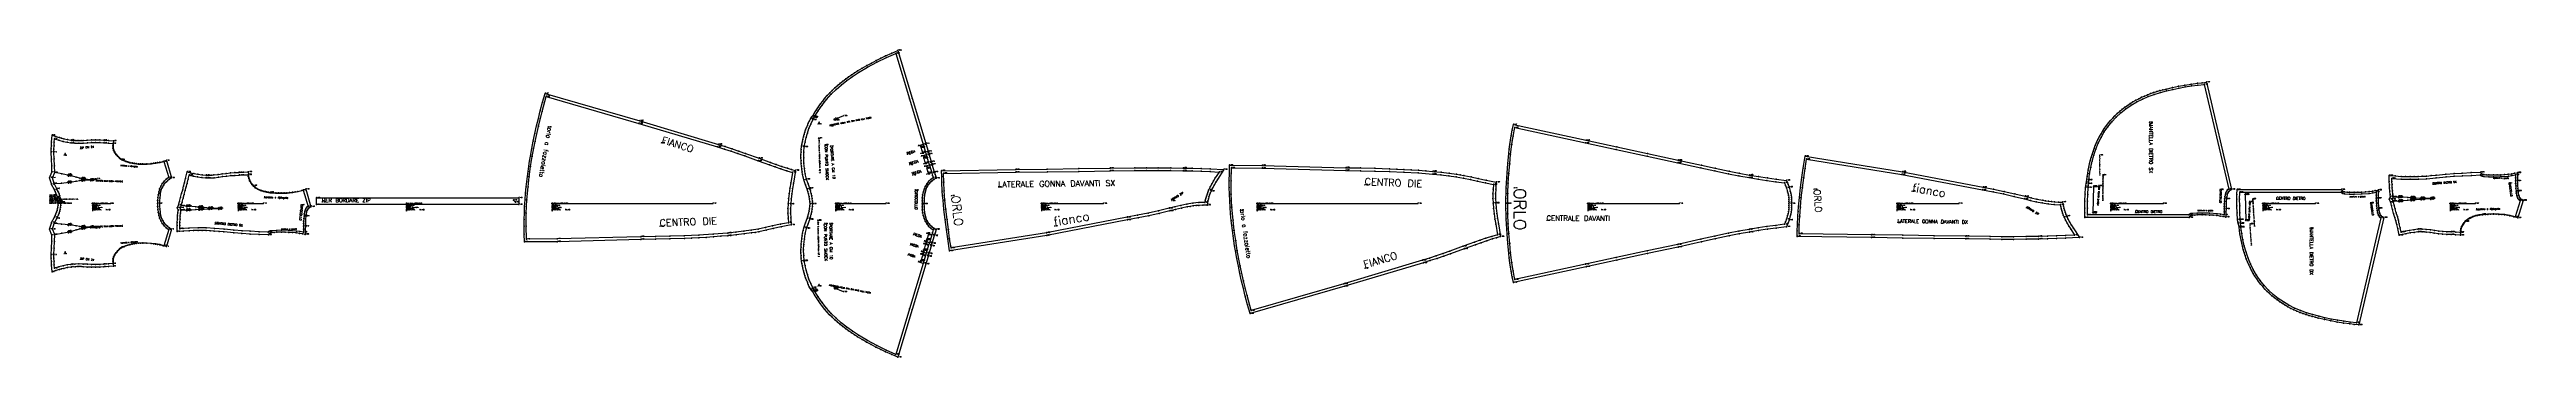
# Model space of a CAD drawing. Extents: x 0 to 9175, y -571 to 572.
import ezdxf

# ---------------------------------------------------------------- set-up
doc = ezdxf.new("R2010")
doc.units = 0
for name, color, linetype in [('1', 7, 'CONTINUOUS'), ('14', 7, 'CONTINUOUS'), ('15', 7, 'CONTINUOUS'), ('2', 1, 'CONTINUOUS'), ('3', 2, 'CONTINUOUS'), ('4', 3, 'CONTINUOUS'), ('7', 5, 'CONTINUOUS'), ('8', 4, 'CONTINUOUS')]:
    doc.layers.add(name, color=color, linetype=linetype)
doc.styles.get("Standard").update_dxf_attribs({"font": 'txt', "bigfont": '   '})

# ---------------------------------------------------------------- blocks, each defined once
blk = doc.blocks.new('AL3084-2A01')
at = {"layer": '1'}
blk.add_lwpolyline([(249.118, 0.002), (249.238, -10.75), (249.911, -21.396), (251.098, -31.928), (251.941, -37.068), (253.007, -42.166), (254.307, -47.125), (255.878, -52.006), (257.712, -56.726), (259.846, -61.318), (262.268, -65.716), (264.991, -69.936), (267.993, -73.938), (271.288, -77.698), (274.87, -81.188), (278.669, -84.451), (286.186, -90.089), (294.16, -95.038), (274.931, -159.74), (262.456, -156.335), (249.86, -153.396), (242.087, -151.819), (234.273, -150.469), (226.415, -149.393), (218.527, -148.559), (202.675, -147.437), (186.802, -146.938), (178.883, -147.03), (170.976, -147.434), (163.095, -148.2), (155.257, -149.328), (147.467, -150.806), (139.75, -152.623), (132.163, -154.753), (124.673, -157.201), (117.335, -159.943), (110.118, -162.986), (105.738, -165.957), (101.549, -169.193), (97.52, -172.734), (93.705, -176.504), (90.792, -179.684), (88.044, -183.006), (85.523, -186.457), (83.252, -190.078), (81.31, -193.827), (79.717, -197.736), (78.549, -201.658), (77.758, -205.671), (77.318, -209.779), (77.145, -213.913), (77.357, -223.07), (78.42, -232.155), (60.621, -233.944), (43.5, -235.02), (28.206, -236.094), (12.614, -236.498), (-2.92, -236.181), (-18.265, -235.366), (-33.886, -234.371), (-41.512, -234.014), (-49.142, -233.863), (-56.265, -233.971), (-63.383, -234.302), (-77.594, -235.553), (-91.63, -237.665), (-105.577, -240.501), (-113.4, -242.44), (-121.173, -244.577), (-135.108, -248.819), (-148.879, -253.561), (-150.789, -227.806), (-151.469, -214.626), (-151.831, -202.58), (-151.947, -190.375), (-150.858, -165.017), (-150.022, -139.904), (-149.215, -116.934), (-158.155, -95.575), (-151.259, -73.339), (-150.365, -70.456), (-140.319, -50.728), (-137.166, -44.46), (-134.325, -38.207), (-131.754, -31.965), (-129.68, -25.844), (-128.179, -19.614), (-127.12, -13.105), (-126.416, -6.465), (-126.108, -0.001), (-126.416, 6.462), (-127.12, 13.103), (-128.18, 19.612), (-129.68, 25.841), (-131.755, 31.962), (-134.326, 38.204), (-137.167, 44.458), (-140.32, 50.725), (-150.366, 70.453), (-151.26, 73.336), (-158.156, 95.572), (-149.217, 116.931), (-150.024, 139.892), (-150.861, 165.014), (-151.951, 190.372), (-151.835, 202.577), (-151.473, 214.624), (-150.793, 227.803), (-148.883, 253.558), (-135.112, 248.817), (-121.177, 244.574), (-113.404, 242.438), (-105.581, 240.498), (-91.635, 237.663), (-77.599, 235.552), (-63.387, 234.301), (-56.269, 233.97), (-49.146, 233.862), (-41.516, 234.013), (-33.89, 234.37), (-18.269, 235.366), (-2.924, 236.181), (12.609, 236.498), (28.202, 236.095), (43.495, 235.021), (60.617, 233.944), (78.416, 232.156), (77.353, 223.071), (77.141, 213.914), (77.314, 209.78), (77.754, 205.672), (78.545, 201.659), (79.713, 197.737), (81.306, 193.828), (83.249, 190.08), (85.519, 186.459), (88.041, 183.008), (90.789, 179.685), (93.702, 176.506), (97.517, 172.735), (101.546, 169.195), (105.735, 165.959), (110.115, 162.988), (117.332, 159.945), (124.67, 157.203), (132.16, 154.755), (139.747, 152.625), (147.464, 150.809), (155.254, 149.33), (163.092, 148.203), (170.973, 147.437), (178.88, 147.033), (186.799, 146.941), (202.673, 147.44), (218.524, 148.563), (226.413, 149.397), (234.271, 150.473), (242.084, 151.823), (249.858, 153.4), (262.453, 156.339), (274.928, 159.745), (294.158, 95.043), (286.184, 90.094), (278.667, 84.456), (274.868, 81.193), (271.286, 77.702), (267.991, 73.943), (264.989, 69.941), (262.266, 65.72), (259.844, 61.323), (257.711, 56.731), (255.877, 52.01), (254.307, 47.13), (253.007, 42.171), (251.941, 37.072), (251.098, 31.932), (249.91, 21.401), (249.237, 10.755), (249.118, 0.002)], close=True, dxfattribs=at)
at = {"layer": '14'}
blk.add_lwpolyline([(242.118, 0.002), (242.24, -11.01), (242.936, -22.01), (244.17, -32.963), (246.19, -43.792), (249.275, -54.366), (253.592, -64.499), (259.238, -73.956), (266.179, -82.511), (274.31, -89.951), (283.395, -96.159), (265.514, -156.325), (250.075, -152.419), (234.426, -149.48), (218.622, -147.563), (202.726, -146.438), (186.802, -145.938), (170.9, -146.436), (155.093, -148.34), (139.5, -151.653), (124.342, -156.257), (109.64, -162.116), (100.912, -168.419), (92.985, -175.808), (87.25, -182.395), (82.379, -189.585), (78.769, -197.404), (76.767, -205.513), (76.142, -213.91), (76.727, -222.275), (59.807, -223.975), (42.835, -225.043), (27.726, -226.103), (12.586, -226.496), (-2.552, -226.187), (-17.682, -225.383), (-33.402, -224.381), (-49.13, -223.858), (-63.976, -224.316), (-78.778, -225.619), (-93.372, -227.814), (-107.839, -230.756), (-123.982, -234.975), (-139.848, -240.12), (-140.808, -227.179), (-141.477, -214.219), (-141.832, -202.382), (-141.945, -190.542), (-140.865, -165.398), (-140.027, -140.246), (-139.145, -115.094), (-147.527, -95.066), (-141.066, -74.233), (-131.396, -55.243), (-128.144, -48.777), (-125.147, -42.18), (-122.386, -35.477), (-120.064, -28.625), (-118.369, -21.591), (-117.205, -14.437), (-116.441, -7.231), (-116.096, -0.001), (-116.441, 7.229), (-117.206, 14.434), (-118.37, 21.589), (-120.064, 28.623), (-122.387, 35.475), (-125.148, 42.178), (-128.145, 48.774), (-131.397, 55.241), (-141.068, 74.231), (-147.529, 95.063), (-139.146, 115.091), (-140.03, 140.243), (-140.868, 165.396), (-141.949, 190.539), (-141.836, 202.38), (-141.48, 214.216), (-140.812, 227.176), (-139.852, 240.117), (-123.986, 234.973), (-107.843, 230.754), (-93.376, 227.812), (-78.782, 225.617), (-63.98, 224.314), (-49.134, 223.857), (-33.406, 224.38), (-17.686, 225.383), (-2.557, 226.186), (12.582, 226.496), (27.722, 226.104), (42.831, 225.043), (59.803, 223.976), (76.723, 222.276), (76.138, 213.912), (76.763, 205.514), (78.765, 197.405), (82.375, 189.586), (87.247, 182.396), (92.982, 175.81), (100.91, 168.42), (109.637, 162.118), (124.339, 156.259), (139.498, 151.656), (155.09, 148.343), (170.897, 146.439), (186.799, 145.941), (202.724, 146.441), (218.62, 147.567), (234.423, 149.484), (250.073, 152.423), (265.511, 156.33), (283.393, 96.164), (274.308, 89.955), (266.178, 82.516), (259.237, 73.961), (253.59, 64.503), (249.274, 54.37), (246.189, 43.796), (244.17, 32.967), (242.935, 22.014), (242.24, 11.014), (242.118, 0.002)], close=True, dxfattribs=at)
at = {"layer": '2'}
for p in [(-151.951, 190.372), (-148.883, 253.558), (-141.949, 190.539), (-139.852, 240.117), (-78.782, 225.617), (-77.599, 235.552), (42.831, 225.043), (43.495, 235.021), (76.723, 222.276), (78.416, 232.156), (-158.156, 95.572), (-149.217, 116.931), (-147.529, 95.063), (-139.146, 115.091), (-139.146, 115.091), (-90.983, 105.08), (-87.983, 108.08), (-87.983, 102.08), (-84.983, 105.08), (-40.097, 92.129), (-37.097, 95.129), (-34.097, 92.129), (109.637, 162.118), (110.115, 162.988), (265.511, 156.33), (274.928, 159.745), (283.393, 96.164), (294.158, 95.043), (-150.366, 70.453), (-141.068, 74.231), (-141.068, 74.231), (-140.32, 50.725), (-131.397, 55.241), (-90.956, 78.894), (-87.956, 81.894), (-87.956, 75.894), (-84.956, 78.894), (-40.304, 86.208), (-37.304, 89.208), (-37.304, 83.208), (-37.097, 89.129), (-34.304, 86.208), (-8.79, 87.489), (-5.79, 90.489), (-5.79, 87.489), (-5.79, 87.489), (-5.79, 84.489), (-2.79, 87.489), (0, 0), (68.248, 0), (242.118, 0.002), (242.118, 0.002), (249.118, 0.002), (249.118, 0.002), (-150.365, -70.456), (-141.066, -74.233), (-141.066, -74.233), (-140.319, -50.728), (-131.396, -55.243), (-126.108, -0.001), (-116.096, -0.001), (-90.955, -78.896), (-87.955, -75.896), (-87.955, -81.896), (-84.955, -78.896), (-40.303, -86.209), (-37.303, -83.209), (-37.303, -89.209), (-37.096, -89.129), (-34.303, -86.209), (-8.789, -87.489), (-5.789, -84.489), (-5.789, -87.489), (-5.789, -87.489), (-5.789, -90.489), (-2.789, -87.489), (-158.155, -95.575), (-149.215, -116.934), (-147.527, -95.066), (-139.145, -115.094), (-139.145, -115.094), (-90.981, -105.082), (-87.981, -102.082), (-87.981, -108.082), (-84.981, -105.082), (-40.096, -92.129), (-37.096, -95.129), (-34.096, -92.129), (109.64, -162.116), (110.118, -162.986), (265.514, -156.325), (274.931, -159.74), (283.395, -96.159), (294.16, -95.038), (-151.947, -190.375), (-148.879, -253.561), (-141.945, -190.542), (-139.848, -240.12), (-78.778, -225.619), (-77.594, -235.553), (42.835, -225.043), (43.5, -235.02), (76.727, -222.275), (78.42, -232.155)]:
    blk.add_point(p, dxfattribs=at)
at = {"layer": '3'}
for p in [(-151.835, 202.577), (-151.473, 214.624), (-150.793, 227.803), (-141.836, 202.38), (-141.48, 214.216), (-140.812, 227.176), (-135.112, 248.817), (-123.986, 234.973), (-121.177, 244.574), (-113.404, 242.438), (-107.843, 230.754), (-105.581, 240.498), (-93.376, 227.812), (-91.635, 237.663), (-63.98, 224.314), (-63.387, 234.301), (-56.269, 233.97), (-49.146, 233.862), (-49.134, 223.857), (-41.516, 234.013), (-33.89, 234.37), (-33.406, 224.38), (-18.269, 235.366), (-17.686, 225.383), (-2.924, 236.181), (-2.557, 226.186), (12.582, 226.496), (12.609, 236.498), (27.722, 226.104), (28.202, 236.095), (59.803, 223.976), (60.617, 233.944), (76.138, 213.912), (76.763, 205.514), (77.141, 213.914), (77.314, 209.78), (77.353, 223.071), (77.754, 205.672), (78.545, 201.659), (78.765, 197.405), (79.713, 197.737), (81.306, 193.828), (82.375, 189.586), (83.249, 190.08), (85.519, 186.459), (-150.861, 165.014), (-150.024, 139.892), (-140.868, 165.396), (-140.03, 140.243), (-112.319, 110.219), (-85.65, 104.545), (-59.205, 97.912), (-46.039, 94.348), (87.247, 182.396), (88.041, 183.008), (90.789, 179.685), (92.982, 175.81), (93.702, 176.506), (97.517, 172.735), (100.91, 168.42), (101.546, 169.195), (105.735, 165.959), (117.332, 159.945), (124.339, 156.259), (124.67, 157.203), (132.16, 154.755), (139.498, 151.656), (139.747, 152.625), (147.464, 150.809), (155.09, 148.343), (155.254, 149.33), (163.092, 148.203), (170.897, 146.439), (170.973, 147.437), (178.88, 147.033), (186.799, 146.941), (186.799, 145.941), (202.673, 147.44), (202.724, 146.441), (218.524, 148.563), (218.62, 147.567), (226.413, 149.397), (234.271, 150.473), (234.423, 149.484), (242.084, 151.823), (249.858, 153.4), (250.073, 152.423), (262.453, 156.339), (-151.26, 73.336), (-137.167, 44.458), (-134.326, 38.204), (-131.755, 31.962), (-129.68, 25.841), (-128.18, 19.612), (-128.145, 48.774), (-127.12, 13.103), (-126.416, 6.462), (-125.148, 42.178), (-122.387, 35.475), (-120.064, 28.623), (-118.37, 21.589), (-117.206, 14.434), (-116.441, 7.229), (-113.927, 76.223), (-87.073, 79), (-86.857, 79.026), (-59.908, 82.807), (-46.463, 84.948), (-32.971, 86.679), (-32.782, 91.187), (-19.396, 87.501), (-19.346, 88.924), (242.24, 11.014), (242.935, 22.014), (244.17, 32.967), (246.189, 43.796), (249.237, 10.755), (249.274, 54.37), (249.91, 21.401), (251.098, 31.932), (251.941, 37.072), (253.007, 42.171), (253.59, 64.503), (254.307, 47.13), (255.877, 52.01), (257.711, 56.731), (259.237, 73.961), (259.844, 61.323), (262.266, 65.72), (264.989, 69.941), (266.178, 82.516), (267.991, 73.943), (271.286, 77.702), (274.308, 89.955), (274.868, 81.193), (278.667, 84.456), (286.184, 90.094), (-151.259, -73.339), (-137.166, -44.46), (-134.325, -38.207), (-131.754, -31.965), (-129.68, -25.844), (-128.179, -19.614), (-128.144, -48.777), (-127.12, -13.105), (-126.416, -6.465), (-125.147, -42.18), (-122.386, -35.477), (-120.064, -28.625), (-118.369, -21.591), (-117.205, -14.437), (-116.441, -7.231), (-113.925, -76.225), (-87.072, -79.002), (-86.855, -79.028), (-59.906, -82.808), (-46.461, -84.949), (-32.969, -86.68), (-32.78, -91.188), (-19.394, -87.502), (-19.344, -88.924), (242.24, -11.01), (242.936, -22.01), (244.17, -32.963), (246.19, -43.792), (249.238, -10.75), (249.275, -54.366), (249.911, -21.396), (251.098, -31.928), (251.941, -37.068), (253.007, -42.166), (253.592, -64.499), (254.307, -47.125), (255.878, -52.006), (257.712, -56.726), (259.238, -73.956), (259.846, -61.318), (262.268, -65.716), (264.991, -69.936), (266.179, -82.511), (267.993, -73.938), (271.288, -77.698), (274.31, -89.951), (274.87, -81.188), (278.669, -84.451), (286.186, -90.089), (-150.858, -165.017), (-150.022, -139.904), (-140.865, -165.398), (-140.027, -140.246), (-112.317, -110.221), (-85.648, -104.547), (-59.203, -97.913), (-46.037, -94.349), (87.25, -182.395), (88.044, -183.006), (90.792, -179.684), (92.985, -175.808), (93.705, -176.504), (97.52, -172.734), (100.912, -168.419), (101.549, -169.193), (105.738, -165.957), (117.335, -159.943), (124.342, -156.257), (124.673, -157.201), (132.163, -154.753), (139.5, -151.653), (139.75, -152.623), (147.467, -150.806), (155.093, -148.34), (155.257, -149.328), (163.095, -148.2), (170.9, -146.436), (170.976, -147.434), (178.883, -147.03), (186.802, -145.938), (186.802, -146.938), (202.675, -147.437), (202.726, -146.438), (218.527, -148.559), (218.622, -147.563), (226.415, -149.393), (234.273, -150.469), (234.426, -149.48), (242.087, -151.819), (249.86, -153.396), (250.075, -152.419), (262.456, -156.335), (-151.831, -202.58), (-151.469, -214.626), (-150.789, -227.806), (-141.832, -202.382), (-141.477, -214.219), (-140.808, -227.179), (-135.108, -248.819), (-123.982, -234.975), (-121.173, -244.577), (-113.4, -242.44), (-107.839, -230.756), (-105.577, -240.501), (-93.372, -227.814), (-91.63, -237.665), (-63.976, -224.316), (-63.383, -234.302), (-56.265, -233.971), (-49.142, -233.863), (-49.13, -223.858), (-41.512, -234.014), (-33.886, -234.371), (-33.402, -224.381), (-18.265, -235.366), (-17.682, -225.383), (-2.92, -236.181), (-2.552, -226.187), (12.586, -226.496), (12.614, -236.498), (27.726, -226.103), (28.206, -236.094), (59.807, -223.975), (60.621, -233.944), (76.142, -213.91), (76.767, -205.513), (77.145, -213.913), (77.318, -209.779), (77.357, -223.07), (77.758, -205.671), (78.549, -201.658), (78.769, -197.404), (79.717, -197.736), (81.31, -193.827), (82.379, -189.585), (83.252, -190.078), (85.523, -186.457)]:
    blk.add_point(p, dxfattribs=at)
at = {"layer": '4'}
for p in [(-151.951, 190.372, 5), (43.495, 235.021, 5), (-149.217, 116.931, 5), (-151.26, 73.336, 5), (-140.32, 50.725, 5), (249.118, 0.002, 5), (249.118, 0.002, 5), (-151.259, -73.339, 5), (-140.319, -50.728, 5), (-126.108, -0.001, 5), (-149.215, -116.934, 5), (-151.947, -190.375, 5), (43.5, -235.02, 5)]:
    blk.add_point(p, dxfattribs=at)
at = {"layer": '7'}
blk.add_line((0, 0), (68.248, 0), dxfattribs=at)
at = {"layer": '8'}
for p, q in [((-90.983, 105.08), (-84.983, 105.08)), ((-87.983, 102.08), (-87.983, 108.08)), ((-40.097, 92.129), (-34.097, 92.129)), ((-37.097, 89.129), (-37.097, 95.129)), ((-90.956, 78.894), (-84.956, 78.894)), ((-87.956, 75.894), (-87.956, 81.894)), ((-40.304, 86.208), (-34.304, 86.208)), ((-37.304, 83.208), (-37.304, 89.208)), ((-8.79, 87.489), (-2.79, 87.489)), ((-5.79, 84.489), (-5.79, 90.489)), ((2.165, 87.596), (17.563, 91.502)), ((4.298, 89.673), (2.165, 87.596)), ((5.03, 86.787), (2.165, 87.596)), ((-90.955, -78.896), (-84.955, -78.896)), ((-87.955, -81.896), (-87.955, -75.896)), ((-40.303, -86.209), (-34.303, -86.209)), ((-37.303, -89.209), (-37.303, -83.209)), ((-37.096, -95.129), (-37.096, -89.129)), ((-8.789, -87.489), (-2.789, -87.489)), ((-5.789, -90.489), (-5.789, -84.489)), ((5.031, -86.787), (2.166, -87.597)), ((2.166, -87.597), (17.565, -91.502)), ((4.3, -89.673), (2.166, -87.597)), ((-90.981, -105.082), (-84.981, -105.082)), ((-87.981, -108.082), (-87.981, -102.082)), ((-40.096, -92.129), (-34.096, -92.129))]:
    blk.add_line(p, q, dxfattribs=at)
for points in [[(-5.79, 87.489), (-19.346, 88.924), (-32.782, 91.187), (-46.039, 94.348), (-59.205, 97.912), (-85.65, 104.545), (-112.319, 110.219), (-139.146, 115.091)], [(-141.068, 74.231), (-113.927, 76.223), (-87.073, 79), (-86.857, 79.026), (-59.908, 82.807), (-46.463, 84.948), (-32.971, 86.679), (-19.396, 87.501), (-5.79, 87.489)], [(-5.789, -87.489), (-19.394, -87.502), (-32.969, -86.68), (-46.461, -84.949), (-59.906, -82.808), (-86.855, -79.028), (-87.072, -79.002), (-113.925, -76.225), (-141.066, -74.233)], [(-139.145, -115.094), (-112.317, -110.221), (-85.648, -104.547), (-59.203, -97.913), (-46.037, -94.349), (-32.78, -91.188), (-19.344, -88.924), (-5.789, -87.489)]]:
    blk.add_lwpolyline(points, dxfattribs=at)
at = {"layer": '1'}
for s, p in [('# 19', (-151.951, 190.372)), ('# 20', (-148.883, 253.558)), ('# 21', (-77.599, 235.552)), ('# 22', (43.495, 235.021)), ('# 23', (78.416, 232.156)), ('# 17', (-158.156, 95.572)), ('# 18', (-149.217, 116.931)), ('# 24', (110.115, 162.988)), ('# 25', (274.928, 159.745)), ('# 26', (294.158, 95.043)), ('# 16', (-150.366, 70.453)), ('# 15', (-140.32, 50.725)), ('# 14', (-126.108, -0.001)), ('Piece Name: AL3084-2.A01', (0, 0)), ('# 1', (249.118, 0.002)), ('# 27', (249.118, 0.002)), ('# 12', (-150.365, -70.456)), ('# 13', (-140.319, -50.728)), ('Annotation: AA', (0, -8)), ('Annotation:X1', (0, -20)), ('Size: 36', (0, -4)), ('Quantity: 1', (0, -12)), ('Category: DAVANTI', (0, -16)), ('Rotation: 0', (0, -24)), ('N', (0, -28)), ('Flip: ', (25, -24)), ('Tilt: 180', (50, -24)), ('# 2', (294.16, -95.038)), ('# 11', (-158.155, -95.575)), ('# 10', (-149.215, -116.934)), ('# 4', (110.118, -162.986)), ('# 3', (274.931, -159.74)), ('# 9', (-151.947, -190.375)), ('# 8', (-148.879, -253.561)), ('# 7', (-77.594, -235.553)), ('# 6', (43.5, -235.02)), ('# 5', (78.42, -232.155))]:
    blk.add_text(s, height=3, dxfattribs=at).set_placement(p)
at = {"layer": '14'}
for s, p in [('# 46', (-141.949, 190.539)), ('# 47', (-139.852, 240.117)), ('# 48', (-78.782, 225.617)), ('# 49', (42.831, 225.043)), ('# 50', (76.723, 222.276)), ('# 44', (-147.529, 95.063)), ('# 45', (-139.146, 115.091)), ('# 51', (109.637, 162.118)), ('# 52', (265.511, 156.33)), ('# 53', (283.393, 96.164)), ('# 43', (-141.068, 74.231)), ('# 42', (-131.397, 55.241)), ('# 41', (-116.096, -0.001)), ('# 28', (242.118, 0.002)), ('# 54', (242.118, 0.002)), ('# 38', (-147.527, -95.066)), ('# 39', (-141.066, -74.233)), ('# 40', (-131.396, -55.243)), ('# 37', (-139.145, -115.094)), ('# 31', (109.64, -162.116)), ('# 30', (265.514, -156.325)), ('# 29', (283.395, -96.159)), ('# 36', (-141.945, -190.542)), ('# 35', (-139.848, -240.12)), ('# 34', (-78.778, -225.619)), ('# 33', (42.835, -225.043)), ('# 32', (76.727, -222.275))]:
    blk.add_text(s, height=3, dxfattribs=at).set_placement(p)
at = {"layer": '15'}
for s, height, rotation, p in [('A', 11.148, -4.66, (-104.979, 177.915)), ('ZIP CM 24', 6.988, 4.945, (-45.321, 202.886)), ('bordato e ripiegato', 4.664, -4.475, (105.366, 139.631)), ('SEGNSRE SOLO QUESTA POSIZIONE', 4.097, -1.88, (14.267, 82.861)), ('SEGNSRE SOLO QUESTA POSIZIONE', 4.107, 1.709, (14.105, -87.686)), ('A', 11.149, -4.659, (-104.976, -187.011)), ('bordato e ripiegato', 4.664, 4.476, (106.052, -148.36)), ('ZIP CM 24', 6.88, -6.266, (-44.762, -207.218))]:
    blk.add_text(s, height=height, rotation=rotation, dxfattribs=at).set_placement(p)
for s, p in [('# 87', (-45.321, 202.886)), ('# 88', (-104.979, 177.915)), ('# 85', (105.366, 139.631)), ('# 86', (14.267, 82.861)), ('# 82', (14.105, -87.686)), ('# 84', (-104.976, -187.011)), ('# 81', (106.052, -148.36)), ('# 83', (-44.762, -207.218))]:
    blk.add_text(s, height=3, dxfattribs=at).set_placement(p)
at = {"layer": '7'}
for s, p in [('# 67', (0, 0)), ('# 68', (68.248, 0))]:
    blk.add_text(s, height=3, dxfattribs=at).set_placement(p)
at = {"layer": '8'}
for s, p in [('# 96', (-139.146, 115.091)), ('# 63', (-90.983, 105.08)), ('# 63', (-87.983, 108.08)), ('# 63', (-87.983, 102.08)), ('# 63', (-84.983, 105.08)), ('# 64', (-40.097, 92.129)), ('# 61', (-37.304, 89.208)), ('# 64', (-37.097, 95.129)), ('# 64', (-37.097, 89.129)), ('# 64', (-34.097, 92.129)), ('# 60', (-5.79, 90.489)), ('# 77', (4.298, 89.673)), ('# 76', (17.563, 91.502)), ('# 93', (-141.068, 74.231)), ('# 62', (-90.956, 78.894)), ('# 62', (-87.956, 81.894)), ('# 62', (-87.956, 75.894)), ('# 62', (-84.956, 78.894)), ('# 61', (-40.304, 86.208)), ('# 61', (-37.304, 83.208)), ('# 61', (-34.304, 86.208)), ('# 60', (-8.79, 87.489)), ('# 94', (-5.79, 87.489)), ('# 95', (-5.79, 87.489)), ('# 60', (-5.79, 84.489)), ('# 60', (-2.79, 87.489)), ('# 75', (2.165, 87.596)), ('# 78', (2.165, 87.596)), ('# 80', (2.165, 87.596)), ('# 79', (5.03, 86.787)), ('# 90', (-141.066, -74.233)), ('# 57', (-90.955, -78.896)), ('# 57', (-87.955, -75.896)), ('# 57', (-87.955, -81.896)), ('# 57', (-84.955, -78.896)), ('# 56', (-40.303, -86.209)), ('# 59', (-40.096, -92.129)), ('# 56', (-37.303, -83.209)), ('# 56', (-37.303, -89.209)), ('# 59', (-37.096, -89.129)), ('# 59', (-37.096, -95.129)), ('# 56', (-34.303, -86.209)), ('# 59', (-34.096, -92.129)), ('# 55', (-8.789, -87.489)), ('# 55', (-5.789, -84.489)), ('# 89', (-5.789, -87.489)), ('# 92', (-5.789, -87.489)), ('# 55', (-5.789, -90.489)), ('# 55', (-2.789, -87.489)), ('# 69', (2.166, -87.597)), ('# 72', (2.166, -87.597)), ('# 74', (2.166, -87.597)), ('# 71', (4.3, -89.673)), ('# 73', (5.031, -86.787)), ('# 70', (17.565, -91.502)), ('# 91', (-139.145, -115.094)), ('# 58', (-90.981, -105.082)), ('# 58', (-87.981, -102.082)), ('# 58', (-87.981, -108.082)), ('# 58', (-84.981, -105.082))]:
    blk.add_text(s, height=3, dxfattribs=at).set_placement(p)
blk = doc.blocks.new('AL3084-2A02')
at = {"layer": '1'}
blk.add_lwpolyline([(249.603, -114.264), (239.15, -112.386), (228.661, -110.722), (215.985, -109.02), (202.308, -107.713), (188.593, -106.894), (174.945, -106.453), (161.284, -106.277), (143.637, -106.466), (134.622, -106.928), (125.563, -107.535), (123.504, -107.713), (121.5, -108.118), (120.186, -108.631), (118.951, -109.334), (115.902, -112.292), (113.94, -116.064), (78.921, -114.662), (45.496, -112.99), (14.988, -111.216), (-15.558, -108.902), (-51.604, -105.31), (-69.47, -103.53), (-87.358, -102.01), (-102.416, -101.056), (-117.491, -100.412), (-132.575, -100.072), (-147.663, -100.036), (-164.252, -100.342), (-180.833, -100.977), (-202.863, -102.281), (-224.853, -104.114), (-224.825, -81.633), (-224.575, -69.812), (-224.106, -57.956), (-223.294, -46.022), (-222.023, -34.085), (-220.784, -25.463), (-221.591, -23.828), (-225.364, -16.195), (-220.446, -7.019), (-219.629, -5.496), (-216.682, 7.752), (-212.973, 22.399), (-208.756, 37.011), (-204.49, 51.353), (-200.869, 64.315), (-197.452, 77.355), (-193.675, 92.526), (-187.851, 117.401), (-175.477, 114.572), (-163.05, 111.981), (-147.931, 109.176), (-132.731, 106.854), (-117.923, 105.07), (-103.377, 105.124), (-95.942, 105.429), (-88.518, 105.943), (-73.611, 107.598), (-58.45, 109.714), (-43.024, 111.8), (-27.394, 113.531), (-11.654, 114.682), (3.804, 115.265), (20.705, 116.344), (38.655, 117.205), (38.746, 108.57), (39.646, 99.968), (40.248, 96.418), (41.067, 92.92), (42.413, 88.877), (44.111, 84.961), (46.097, 81.149), (48.305, 77.464), (52.406, 71.597), (56.996, 66.176), (60.964, 62.632), (65.159, 59.354), (69.561, 56.358), (74.165, 53.69), (79.344, 51.219), (84.69, 49.126), (90.185, 47.328), (95.752, 45.766), (101.73, 44.295), (107.757, 43.04), (113.813, 42.037), (119.904, 41.278), (130.115, 40.533), (140.341, 40.013), (150.593, 39.721), (160.85, 39.633), (171.101, 39.734), (181.346, 40.08), (191.556, 40.747), (201.727, 41.827), (211.835, 43.382), (221.877, 45.338), (236.715, 48.832), (251.364, 53.027), (270.584, -11.653), (265.844, -14.614), (261.428, -18.059), (259.813, -19.558), (258.577, -21.103), (257.547, -22.803), (255.795, -26.845), (254.371, -31.562), (252.667, -39.195), (252.138, -43.142), (251.849, -47.114), (250.925, -56.35), (250.303, -65.512), (249.974, -74.696), (249.935, -84.08), (249.632, -95.076), (249.603, -114.264)], close=True, dxfattribs=at)
at = {"layer": '14'}
blk.add_lwpolyline([(242.616, -105.983), (229.71, -103.801), (216.722, -102.057), (188.943, -99.9), (161.326, -99.276), (143.393, -99.468), (124.857, -100.564), (119.449, -101.341), (114.826, -103.547), (113.691, -104.699), (112.717, -106.007), (79.371, -104.672), (46.036, -103.005), (15.656, -101.238), (-14.685, -98.939), (-50.649, -95.355), (-86.634, -92.035), (-117.163, -90.415), (-147.742, -90.034), (-181.331, -90.987), (-214.84, -93.375), (-214.825, -81.745), (-214.58, -70.116), (-214.119, -58.494), (-213.33, -46.891), (-212.098, -35.326), (-210.444, -23.813), (-214.118, -16.381), (-210.167, -9.009), (-206.952, 5.438), (-203.319, 19.784), (-199.159, 34.199), (-194.881, 48.582), (-191.216, 61.702), (-187.763, 74.879), (-183.954, 90.178), (-180.36, 105.528), (-165.03, 102.178), (-149.599, 99.315), (-134.084, 96.944), (-118.504, 95.067), (-103.084, 95.125), (-87.69, 95.973), (-72.368, 97.675), (-57.089, 99.807), (-41.803, 101.874), (-26.479, 103.571), (-11.1, 104.696), (4.311, 105.279), (21.263, 106.36), (38.23, 107.173), (38.652, 99.84), (40.103, 92.64), (43.203, 84.536), (47.457, 76.932), (51.613, 70.986), (56.293, 65.469), (64.57, 58.544), (73.697, 52.803), (84.345, 48.186), (95.496, 44.799), (107.575, 42.056), (119.801, 40.284), (140.301, 39.013), (160.852, 38.633), (181.4, 39.081), (201.856, 40.834), (222.09, 44.36), (241.967, 49.544), (259.846, -10.623), (257.02, -12.6), (254.503, -14.936), (251.404, -19.372), (249.211, -24.434), (247.596, -29.786), (245.746, -38.069), (244.885, -46.406), (243.949, -55.764), (243.312, -65.149), (242.974, -74.557), (242.937, -83.969), (242.632, -94.974), (242.616, -105.983)], close=True, dxfattribs=at)
at = {"layer": '2'}
for p in [(-187.851, 117.401), (-180.36, 105.528), (-118.504, 95.067), (-117.923, 105.07), (3.804, 115.265), (4.311, 105.279), (38.23, 107.173), (38.655, 117.205), (0, 0), (56.293, 65.469), (56.996, 66.176), (93.683, 0), (119.801, 40.284), (119.904, 41.278), (241.967, 49.544), (251.364, 53.027), (-225.364, -16.195), (-220.784, -25.463), (-219.629, -5.496), (-214.118, -16.381), (-210.444, -23.813), (-210.444, -23.813), (-210.167, -9.009), (-210.167, -9.009), (-192.164, -24.067), (-191.693, -9.444), (-189.164, -21.067), (-189.164, -27.067), (-188.693, -6.444), (-188.693, -12.444), (-186.164, -24.067), (-185.693, -9.444), (-146.769, -13.401), (-146.469, -21.511), (-143.769, -10.401), (-143.769, -16.401), (-143.469, -18.511), (-143.469, -24.511), (-140.769, -13.401), (-140.469, -21.511), (-109.944, -16.929), (-109.937, -19.188), (-106.944, -13.929), (-106.944, -19.929), (-106.937, -16.188), (-106.937, -22.188), (-103.944, -16.929), (-103.937, -19.188), (-74.167, -18.631), (-71.167, -15.631), (-71.167, -18.631), (-71.167, -18.631), (-71.167, -21.631), (-68.167, -18.631), (242.937, -83.969), (244.885, -46.406), (249.935, -84.08), (251.849, -47.114), (259.846, -10.623), (270.584, -11.653), (-224.853, -104.114), (-214.84, -93.375), (112.717, -106.007), (113.94, -116.064), (242.616, -105.983), (242.616, -105.983), (249.603, -114.264), (249.603, -114.264)]:
    blk.add_point(p, dxfattribs=at)
at = {"layer": '3'}
for p in [(-193.675, 92.526), (-175.477, 114.572), (-165.03, 102.178), (-163.05, 111.981), (-149.599, 99.315), (-147.931, 109.176), (-134.084, 96.944), (-132.731, 106.854), (-103.377, 105.124), (-103.084, 95.125), (-95.942, 105.429), (-88.518, 105.943), (-87.69, 95.973), (-73.611, 107.598), (-72.368, 97.675), (-58.45, 109.714), (-57.089, 99.807), (-43.024, 111.8), (-41.803, 101.874), (-27.394, 113.531), (-26.479, 103.571), (-11.654, 114.682), (-11.1, 104.696), (20.705, 116.344), (21.263, 106.36), (38.652, 99.84), (38.746, 108.57), (39.646, 99.968), (40.103, 92.64), (40.248, 96.418), (41.067, 92.92), (-216.682, 7.752), (-212.973, 22.399), (-208.756, 37.011), (-206.952, 5.438), (-204.49, 51.353), (-203.319, 19.784), (-200.869, 64.315), (-199.159, 34.199), (-197.452, 77.355), (-194.881, 48.582), (-191.216, 61.702), (-187.763, 74.879), (-183.954, 90.178), (42.413, 88.877), (43.203, 84.536), (44.111, 84.961), (46.097, 81.149), (47.457, 76.932), (48.305, 77.464), (51.613, 70.986), (52.406, 71.597), (60.964, 62.632), (64.57, 58.544), (65.159, 59.354), (69.561, 56.358), (73.697, 52.803), (74.165, 53.69), (79.344, 51.219), (84.345, 48.186), (84.69, 49.126), (90.185, 47.328), (95.496, 44.799), (95.752, 45.766), (101.73, 44.295), (107.575, 42.056), (107.757, 43.04), (113.813, 42.037), (130.115, 40.533), (140.301, 39.013), (140.341, 40.013), (150.593, 39.721), (160.85, 39.633), (160.852, 38.633), (171.101, 39.734), (181.346, 40.08), (181.4, 39.081), (191.556, 40.747), (201.727, 41.827), (201.856, 40.834), (211.835, 43.382), (221.877, 45.338), (222.09, 44.36), (236.715, 48.832), (-224.825, -81.633), (-224.575, -69.812), (-224.106, -57.956), (-223.294, -46.022), (-222.023, -34.085), (-221.591, -23.828), (-220.446, -7.019), (-214.825, -81.745), (-214.58, -70.116), (-214.119, -58.494), (-213.33, -46.891), (-212.098, -35.326), (-185.571, -23.996), (-185.308, -9.62), (-181.331, -90.987), (-156.212, -22.398), (-156.023, -12.154), (-147.742, -90.034), (-125.972, -20.323), (-125.875, -15.192), (-117.163, -90.415), (-91.923, -18.637), (-91.905, -17.963), (242.974, -74.557), (243.312, -65.149), (243.949, -55.764), (245.746, -38.069), (247.596, -29.786), (249.211, -24.434), (249.974, -74.696), (250.303, -65.512), (250.925, -56.35), (251.404, -19.372), (252.138, -43.142), (252.667, -39.195), (254.371, -31.562), (254.503, -14.936), (255.795, -26.845), (257.02, -12.6), (257.547, -22.803), (258.577, -21.103), (259.813, -19.558), (261.428, -18.059), (265.844, -14.614), (-202.863, -102.281), (-180.833, -100.977), (-164.252, -100.342), (-147.663, -100.036), (-132.575, -100.072), (-117.491, -100.412), (-102.416, -101.056), (-87.358, -102.01), (-86.634, -92.035), (-69.47, -103.53), (-51.604, -105.31), (-50.649, -95.355), (-15.558, -108.902), (-14.685, -98.939), (14.988, -111.216), (15.656, -101.238), (45.496, -112.99), (46.036, -103.005), (78.921, -114.662), (79.371, -104.672), (113.691, -104.699), (114.826, -103.547), (115.902, -112.292), (118.951, -109.334), (119.449, -101.341), (120.186, -108.631), (121.5, -108.118), (123.504, -107.713), (124.857, -100.564), (125.563, -107.535), (134.622, -106.928), (143.393, -99.468), (143.637, -106.466), (161.284, -106.277), (161.326, -99.276), (174.945, -106.453), (188.593, -106.894), (188.943, -99.9), (202.308, -107.713), (215.985, -109.02), (216.722, -102.057), (228.661, -110.722), (229.71, -103.801), (239.15, -112.386), (242.632, -94.974), (249.632, -95.076)]:
    blk.add_point(p, dxfattribs=at)
at = {"layer": '4'}
for p in [(3.804, 115.265, 5), (-221.591, -23.828, 5), (-220.446, -7.019, 5)]:
    blk.add_point(p, dxfattribs=at)
at = {"layer": '7'}
blk.add_line((0, 0), (93.683, 0), dxfattribs=at)
at = {"layer": '8'}
for p, q in [((-192.164, -24.067), (-186.164, -24.067)), ((-191.693, -9.444), (-185.693, -9.444)), ((-189.164, -27.067), (-189.164, -21.067)), ((-188.693, -12.444), (-188.693, -6.444)), ((-146.769, -13.401), (-140.769, -13.401)), ((-146.469, -21.511), (-140.469, -21.511)), ((-143.769, -16.401), (-143.769, -10.401)), ((-143.469, -24.511), (-143.469, -18.511)), ((-109.944, -16.929), (-103.944, -16.929)), ((-109.937, -19.188), (-103.937, -19.188)), ((-106.944, -19.929), (-106.944, -13.929)), ((-106.937, -22.188), (-106.937, -16.188)), ((-74.167, -18.631), (-68.167, -18.631)), ((-71.167, -21.631), (-71.167, -15.631))]:
    blk.add_line(p, q, dxfattribs=at)
for points in [[(-210.444, -23.813), (-185.571, -23.996), (-156.212, -22.398), (-125.972, -20.323), (-91.923, -18.637), (-71.167, -18.631)], [(-71.167, -18.631), (-91.905, -17.963), (-125.875, -15.192), (-156.023, -12.154), (-185.308, -9.62), (-210.167, -9.009)]]:
    blk.add_lwpolyline(points, dxfattribs=at)
at = {"layer": '1'}
for s, p in [('# 103', (-187.851, 117.401)), ('# 104', (-117.923, 105.07)), ('# 105', (3.804, 115.265)), ('# 106', (38.655, 117.205)), ('Piece Name: AL3084-2.A02', (0, 0)), ('# 107', (56.996, 66.176)), ('# 108', (119.904, 41.278)), ('# 109', (251.364, 53.027)), ('# 101', (-225.364, -16.195)), ('# 100', (-220.784, -25.463)), ('# 102', (-219.629, -5.496)), ('Annotation: AA', (0, -8)), ('Annotation:X2', (0, -20)), ('Size: 36', (0, -4)), ('Quantity: 1', (0, -12)), ('Category: DIETRO', (0, -16)), ('Rotation: 0', (0, -24)), ('N', (0, -28)), ('Flip: ', (25, -24)), ('Tilt: 180', (50, -24)), ('# 112', (249.935, -84.08)), ('# 111', (251.849, -47.114)), ('# 110', (270.584, -11.653)), ('# 99', (-224.853, -104.114)), ('# 98', (113.94, -116.064)), ('# 97', (249.603, -114.264)), ('# 113', (249.603, -114.264))]:
    blk.add_text(s, height=3, dxfattribs=at).set_placement(p)
at = {"layer": '14'}
for s, p in [('# 120', (-180.36, 105.528)), ('# 121', (-118.504, 95.067)), ('# 122', (4.311, 105.279)), ('# 123', (38.23, 107.173)), ('# 124', (56.293, 65.469)), ('# 125', (119.801, 40.284)), ('# 126', (241.967, 49.544)), ('# 116', (-214.84, -93.375)), ('# 118', (-214.118, -16.381)), ('# 117', (-210.444, -23.813)), ('# 119', (-210.167, -9.009)), ('# 129', (242.937, -83.969)), ('# 128', (244.885, -46.406)), ('# 127', (259.846, -10.623)), ('# 115', (112.717, -106.007)), ('# 114', (242.616, -105.983)), ('# 130', (242.616, -105.983))]:
    blk.add_text(s, height=3, dxfattribs=at).set_placement(p)
at = {"layer": '15'}
for s, p in [('# 143', (96.939, 20.822)), ('# 144', (-85.512, -76.107)), ('# 145', (232.928, -5.252)), ('# 142', (160.503, -96.394))]:
    blk.add_text(s, height=3, dxfattribs=at).set_placement(p)
for s, height, rotation, p in [('bordato e ripiegato', 6.577, -1.81, (96.939, 20.822)), ('CENTRO DIETRO SX', 7.818, -5.018, (-85.512, -76.107)), ('apertura a goccia', 4.575, 0.251, (160.503, -96.394)), ('GIROCOLLO', 7.827, -95.145, (232.928, -5.252))]:
    blk.add_text(s, height=height, rotation=rotation, dxfattribs=at).set_placement(p)
at = {"layer": '7'}
for s, p in [('# 140', (0, 0)), ('# 141', (93.683, 0))]:
    blk.add_text(s, height=3, dxfattribs=at).set_placement(p)
at = {"layer": '8'}
for s, p in [('# 146', (-210.444, -23.813)), ('# 149', (-210.167, -9.009)), ('# 135', (-192.164, -24.067)), ('# 134', (-191.693, -9.444)), ('# 135', (-189.164, -21.067)), ('# 135', (-189.164, -27.067)), ('# 134', (-188.693, -6.444)), ('# 134', (-188.693, -12.444)), ('# 135', (-186.164, -24.067)), ('# 134', (-185.693, -9.444)), ('# 132', (-146.769, -13.401)), ('# 133', (-146.469, -21.511)), ('# 132', (-143.769, -10.401)), ('# 132', (-143.769, -16.401)), ('# 133', (-143.469, -18.511)), ('# 133', (-143.469, -24.511)), ('# 132', (-140.769, -13.401)), ('# 133', (-140.469, -21.511)), ('# 136', (-109.944, -16.929)), ('# 137', (-109.937, -19.188)), ('# 136', (-106.944, -13.929)), ('# 136', (-106.944, -19.929)), ('# 137', (-106.937, -16.188)), ('# 137', (-106.937, -22.188)), ('# 136', (-103.944, -16.929)), ('# 137', (-103.937, -19.188)), ('# 131', (-74.167, -18.631)), ('# 131', (-71.167, -15.631)), ('# 147', (-71.167, -18.631)), ('# 148', (-71.167, -18.631)), ('# 131', (-71.167, -21.631)), ('# 131', (-68.167, -18.631))]:
    blk.add_text(s, height=3, dxfattribs=at).set_placement(p)
blk = doc.blocks.new('AL3084-2A30')
at = {"layer": '1'}
blk.add_lwpolyline([(417.231, -3.762), (-332.769, -3.762), (-332.769, 21.238), (417.231, 21.238), (417.231, -3.762)], close=True, dxfattribs=at)
at = {"layer": '2'}
for p in [(-332.769, 21.238), (397.428, 12.625), (404.542, 5.511), (417.231, 21.238), (-332.769, -3.762), (417.231, -3.762), (417.231, -3.762)]:
    blk.add_point(p, dxfattribs=at)
at = {"layer": '7'}
blk.add_line((404.542, 5.511), (397.428, 12.625), dxfattribs=at)
at = {"layer": '1'}
for s, p in [('# 152', (-332.769, 21.238)), ('Piece Name: AL3084-2.A30', (0, 0)), ('# 153', (417.231, 21.238)), ('# 151', (-332.769, -3.762)), ('Annotation: AA', (0, -8)), ('Annotation:X1', (0, -20)), ('Size: 36', (0, -4)), ('Quantity: 1', (0, -12)), ('Category: COLLARETTA', (0, -16)), ('Rotation: 0', (0, -24)), ('N', (0, -28)), ('Flip: ', (25, -24)), ('Tilt: 180', (50, -24)), ('# 150', (417.231, -3.762)), ('# 154', (417.231, -3.762))]:
    blk.add_text(s, height=3, dxfattribs=at).set_placement(p)
at = {"layer": '15'}
blk.add_text('# 159', height=3, dxfattribs=at).set_placement((-312.306, 5.133))
blk.add_text('PER BORDARE ZIP', height=14.289, rotation=-0.05, dxfattribs=at).set_placement((-312.306, 5.133))
at = {"layer": '7'}
for s, p in [('# 158', (397.428, 12.625)), ('# 157', (404.542, 5.511))]:
    blk.add_text(s, height=3, dxfattribs=at).set_placement(p)
blk = doc.blocks.new('AL3084-2A02A')
at = {"layer": '1'}
blk.add_lwpolyline([(902.941, 122.739), (895.105, 75.183), (891.897, 55.871), (889.018, 36.69), (886.779, 17.499), (885.108, -1.918), (884.401, -19.136), (884.349, -36.182), (884.943, -53.153), (885.742, -66.085), (886.829, -78.996), (849.02, -86.803), (819.87, -92.989), (793.513, -98.811), (766.88, -104.322), (753.394, -106.757), (739.868, -108.956), (712.782, -112.788), (682.599, -116.391), (652.382, -119.258), (625.566, -121.547), (598.728, -123.586), (571.859, -125.377), (544.974, -126.897), (518.09, -128.131), (491.196, -129.13), (437.463, -130.675), (383.755, -131.924), (330.123, -132.82), (20.207, -141.357), (-100.817, -142.417), (-101.75, -113.13), (-102.119, -83.828), (-102.001, -59.413), (-101.464, -35.004), (-100.482, -10.61), (-99.061, 13.763), (-97.213, 38.098), (-94.944, 62.396), (-92.877, 81.38), (-90.565, 100.335), (-88.02, 119.248), (-85.252, 138.13), (-82.271, 156.981), (-79.086, 175.798), (-73.954, 203.933), (-68.413, 231.991), (-62.489, 259.97), (-56.2, 287.869), (-49.565, 315.678), (-42.598, 343.406), (-34.004, 375.888), (-24.968, 408.25), (325.634, 306.998), (617.196, 219.556), (642.535, 211.541), (667.768, 203.257), (692.894, 194.693), (717.936, 185.915), (767.739, 167.943), (809.865, 152.67), (830.856, 145.071), (851.816, 137.827), (872.921, 131.228), (887.898, 126.867), (902.941, 122.739)], close=True, dxfattribs=at)
at = {"layer": '14'}
blk.add_lwpolyline([(891.622, 115.548), (885.23, 76.722), (882.009, 57.312), (879.092, 37.858), (876.815, 18.318), (875.13, -1.283), (874.41, -18.74), (874.352, -36.215), (874.957, -53.615), (876.22, -70.975), (846.97, -77.015), (817.753, -83.216), (791.421, -89.032), (765.021, -94.495), (738.321, -99.075), (711.489, -102.872), (681.534, -106.447), (651.508, -109.296), (598.019, -113.61), (544.459, -116.91), (490.845, -119.136), (437.203, -120.679), (383.555, -121.926), (329.902, -122.823), (20.025, -131.359), (-94.039, -132.357), (-95.118, -83.797), (-94.467, -35.224), (-92.075, 13.296), (-87.978, 61.699), (-83.621, 99.447), (-78.331, 137.077), (-72.192, 174.579), (-61.554, 230.59), (-49.38, 286.288), (-35.82, 341.655), (-20.866, 396.657), (322.811, 297.405), (614.252, 209.999), (639.468, 202.023), (664.595, 193.774), (689.627, 185.241), (714.585, 176.493), (764.338, 158.539), (806.456, 143.269), (827.52, 135.643), (848.69, 128.327), (870.068, 121.643), (891.622, 115.548)], close=True, dxfattribs=at)
at = {"layer": '2'}
for p in [(-24.968, 408.25), (-20.866, 396.657), (322.811, 297.405), (325.634, 306.998), (614.252, 209.999), (617.196, 219.556), (764.338, 158.539), (767.739, 167.943), (891.622, 115.548), (891.622, 115.548), (902.941, 122.739), (902.941, 122.739), (0, 0), (596.723, 0), (875.13, -1.283), (876.22, -70.975), (885.108, -1.918), (886.829, -78.996), (-100.817, -142.417), (-94.039, -132.357), (20.025, -131.359), (20.207, -141.357), (329.902, -122.823), (330.123, -132.82), (651.508, -109.296), (652.382, -119.258)]:
    blk.add_point(p, dxfattribs=at)
at = {"layer": '3'}
for p in [(-34.004, 375.888), (-56.2, 287.869), (-49.565, 315.678), (-49.38, 286.288), (-42.598, 343.406), (-35.82, 341.655), (-73.954, 203.933), (-68.413, 231.991), (-62.489, 259.97), (-61.554, 230.59), (639.468, 202.023), (642.535, 211.541), (664.595, 193.774), (667.768, 203.257), (689.627, 185.241), (692.894, 194.693), (717.936, 185.915), (-90.565, 100.335), (-88.02, 119.248), (-85.252, 138.13), (-83.621, 99.447), (-82.271, 156.981), (-79.086, 175.798), (-78.331, 137.077), (-72.192, 174.579), (714.585, 176.493), (806.456, 143.269), (809.865, 152.67), (827.52, 135.643), (830.856, 145.071), (848.69, 128.327), (851.816, 137.827), (870.068, 121.643), (872.921, 131.228), (887.898, 126.867), (-99.061, 13.763), (-97.213, 38.098), (-94.944, 62.396), (-92.877, 81.38), (-92.075, 13.296), (-87.978, 61.699), (876.815, 18.318), (879.092, 37.858), (882.009, 57.312), (885.23, 76.722), (886.779, 17.499), (889.018, 36.69), (891.897, 55.871), (895.105, 75.183), (-102.119, -83.828), (-102.001, -59.413), (-101.464, -35.004), (-100.482, -10.61), (-95.118, -83.797), (-94.467, -35.224), (791.421, -89.032), (817.753, -83.216), (846.97, -77.015), (849.02, -86.803), (874.352, -36.215), (874.41, -18.74), (874.957, -53.615), (884.349, -36.182), (884.401, -19.136), (884.943, -53.153), (885.742, -66.085), (-101.75, -113.13), (383.555, -121.926), (383.755, -131.924), (437.203, -120.679), (437.463, -130.675), (490.845, -119.136), (491.196, -129.13), (518.09, -128.131), (544.459, -116.91), (544.974, -126.897), (571.859, -125.377), (598.019, -113.61), (598.728, -123.586), (625.566, -121.547), (681.534, -106.447), (682.599, -116.391), (711.489, -102.872), (712.782, -112.788), (738.321, -99.075), (739.868, -108.956), (753.394, -106.757), (765.021, -94.495), (766.88, -104.322), (793.513, -98.811), (819.87, -92.989)]:
    blk.add_point(p, dxfattribs=at)
at = {"layer": '4'}
for p in [(325.634, 306.998, 5), (617.196, 219.556, 5), (767.739, 167.943, 5), (885.108, -1.918, 5), (20.207, -141.357, 5), (330.123, -132.82, 5), (652.382, -119.258, 5)]:
    blk.add_point(p, dxfattribs=at)
at = {"layer": '7'}
blk.add_line((0, 0), (596.723, 0), dxfattribs=at)
at = {"layer": '1'}
for s, p in [('# 167', (-24.968, 408.25)), ('# 168', (325.634, 306.998)), ('# 169', (617.196, 219.556)), ('# 170', (767.739, 167.943)), ('# 160', (902.941, 122.739)), ('# 171', (902.941, 122.739)), ('Piece Name: AL3084-2.A02A', (0, 0)), ('# 161', (885.108, -1.918)), ('Annotation: AA', (0, -8)), ('Annotation:X2', (0, -20)), ('Size: 36', (0, -4)), ('Quantity: 1', (0, -12)), ('Category: DIETRO', (0, -16)), ('Rotation: 0', (0, -24)), ('N', (0, -28)), ('Flip: ', (25, -24)), ('Tilt: 180', (50, -24)), ('# 162', (886.829, -78.996)), ('# 166', (-100.817, -142.417)), ('# 165', (20.207, -141.357)), ('# 164', (330.123, -132.82)), ('# 163', (652.382, -119.258))]:
    blk.add_text(s, height=3, dxfattribs=at).set_placement(p)
at = {"layer": '14'}
for s, p in [('# 179', (-20.866, 396.657)), ('# 180', (322.811, 297.405)), ('# 181', (614.252, 209.999)), ('# 182', (764.338, 158.539)), ('# 172', (891.622, 115.548)), ('# 183', (891.622, 115.548)), ('# 173', (875.13, -1.283)), ('# 174', (876.22, -70.975)), ('# 178', (-94.039, -132.357)), ('# 177', (20.025, -131.359)), ('# 176', (329.902, -122.823)), ('# 175', (651.508, -109.296))]:
    blk.add_text(s, height=3, dxfattribs=at).set_placement(p)
at = {"layer": '15'}
for s, height, rotation, p in [('orlo a fazzoletto', 16.025, -99.973, (-14.566, 283.199)), ('FIANCO', 25.906, -17.195, (404.73, 224.488)), ('CENTRO DIE', 26.148, 2.206, (399.76, -85.08))]:
    blk.add_text(s, height=height, rotation=rotation, dxfattribs=at).set_placement(p)
for s, p in [('# 190', (-14.566, 283.199)), ('# 189', (404.73, 224.488)), ('# 188', (399.76, -85.08))]:
    blk.add_text(s, height=3, dxfattribs=at).set_placement(p)
at = {"layer": '7'}
for s, p in [('# 186', (0, 0)), ('# 187', (596.723, 0))]:
    blk.add_text(s, height=3, dxfattribs=at).set_placement(p)
blk = doc.blocks.new('AL3084-2A18')
at = {"layer": '1'}
blk.add_lwpolyline([(372.761, -96.116), (368.708, -109.678), (365.844, -119.26), (357.254, -148.004), (354.39, -157.585), (345.799, -186.328), (342.936, -195.91), (334.346, -224.653), (283.916, -393.401), (231.098, -570.141), (208.077, -560.198), (185.268, -549.774), (167.546, -541.274), (149.977, -532.466), (132.572, -523.328), (115.351, -513.849), (98.323, -504.015), (81.514, -493.811), (70.404, -486.766), (59.421, -479.527), (48.571, -472.065), (37.888, -464.366), (27.371, -456.396), (17.067, -448.151), (6.984, -439.606), (-2.844, -430.769), (-12.413, -421.626), (-21.693, -412.19), (-30.674, -402.452), (-39.328, -392.421), (-47.651, -382.084), (-55.623, -371.474), (-63.237, -360.612), (-70.496, -349.509), (-77.326, -338.298), (-83.797, -326.877), (-87.371, -323.803), (-90.173, -320.329), (-92.977, -316.374), (-96.981, -308.401), (-100.759, -300.318), (-104.36, -292.004), (-107.721, -283.591), (-110.841, -275.084), (-113.716, -266.491), (-116.342, -257.816), (-118.714, -249.068), (-120.829, -240.251), (-122.685, -231.376), (-124.292, -222.412), (-125.637, -213.406), (-126.705, -203.046), (-127.454, -192.656), (-127.881, -182.279), (-127.987, -171.894), (-127.77, -161.509), (-127.23, -151.137), (-126.366, -140.784), (-125.176, -130.464), (-123.659, -120.184), (-121.821, -109.958), (-119.636, -99.658), (-117.129, -89.432), (-110.879, -72.002), (-104.59, -55.671), (-101.995, -46.776), (-99.61, -37.538), (-97.512, -28.295), (-95.848, -19.116), (-94.731, -9.914), (-94.155, -1.018), (-94.729, 7.879), (-95.844, 17.082), (-97.505, 26.26), (-99.601, 35.504), (-101.983, 44.743), (-104.576, 53.638), (-110.86, 69.971), (-117.106, 87.403), (-119.61, 97.629), (-121.792, 107.93), (-123.627, 118.157), (-125.141, 128.437), (-126.329, 138.757), (-127.19, 149.11), (-127.727, 159.483), (-127.941, 169.867), (-127.832, 180.253), (-127.403, 190.63), (-126.652, 201.019), (-125.581, 211.379), (-124.233, 220.385), (-122.625, 229.348), (-120.765, 238.223), (-118.648, 247.039), (-116.274, 255.786), (-113.646, 264.461), (-110.769, 273.053), (-107.646, 281.559), (-104.283, 289.972), (-100.68, 298.285), (-96.9, 306.367), (-92.894, 314.338), (-90.089, 318.293), (-87.285, 321.766), (-83.711, 324.839), (-77.237, 336.258), (-70.404, 347.468), (-63.142, 358.569), (-55.525, 369.428), (-47.551, 380.037), (-39.224, 390.371), (-30.568, 400.4), (-21.584, 410.136), (-12.302, 419.569), (-2.73, 428.709), (7.101, 437.544), (17.186, 446.088), (27.491, 454.329), (38.01, 462.296), (48.695, 469.992), (59.547, 477.451), (70.532, 484.687), (81.644, 491.729), (98.455, 501.928), (115.486, 511.758), (132.71, 521.233), (150.117, 530.366), (167.689, 539.17), (185.412, 547.665), (208.224, 558.083), (231.248, 568.02), (284.02, 391.266), (334.405, 222.505), (342.988, 193.759), (345.849, 184.177), (354.432, 155.431), (357.292, 145.849), (365.875, 117.103), (368.737, 107.522), (372.786, 93.958), (364.808, 89.009), (357.287, 83.371), (353.487, 80.109), (349.904, 76.62), (346.608, 72.861), (343.605, 68.86), (340.881, 64.64), (338.458, 60.243), (336.323, 55.652), (334.487, 50.932), (332.916, 46.052), (331.614, 41.093), (330.547, 35.995), (329.702, 30.855), (328.512, 20.324), (327.836, 9.678), (327.713, -1.073), (327.833, -11.825), (328.506, -22.471), (329.694, -33.003), (330.537, -38.143), (331.603, -43.241), (332.903, -48.2), (334.474, -53.081), (336.308, -57.801), (338.441, -62.393), (340.864, -66.79), (343.586, -71.011), (346.589, -75.013), (349.884, -78.772), (353.465, -82.263), (357.265, -85.526), (364.784, -91.166), (372.761, -96.116)], close=True, dxfattribs=at)
at = {"layer": '14'}
blk.add_lwpolyline([(361.99, -97.234), (359.127, -106.815), (356.263, -116.396), (347.672, -145.14), (344.809, -154.721), (336.218, -183.465), (333.355, -193.046), (324.765, -221.79), (274.335, -390.537), (223.905, -559.285), (188.231, -543.431), (153.176, -526.239), (118.793, -507.752), (85.199, -487.858), (63.337, -473.724), (42.055, -458.74), (21.523, -442.75), (1.92, -425.635), (-16.619, -407.363), (-33.947, -387.937), (-49.956, -367.358), (-64.574, -345.77), (-77.772, -323.314), (-80.016, -319.543), (-82.033, -315.993), (-83.985, -311.998), (-91.636, -296.213), (-98.379, -280.013), (-104.184, -263.456), (-109.021, -246.592), (-112.865, -229.469), (-115.708, -212.158), (-117.465, -192.092), (-117.982, -171.948), (-117.248, -151.814), (-115.256, -131.767), (-112.002, -111.881), (-107.514, -92.244), (-101.505, -75.487), (-95.108, -58.874), (-92.351, -49.427), (-89.891, -39.895), (-87.712, -30.294), (-85.957, -20.612), (-84.771, -10.841), (-84.134, -1.019), (-84.768, 8.803), (-85.952, 18.574), (-87.704, 28.257), (-89.881, 37.859), (-92.338, 47.391), (-95.093, 56.839), (-101.485, 73.453), (-107.49, 90.212), (-111.973, 109.85), (-115.221, 129.737), (-117.208, 149.785), (-117.937, 169.919), (-117.414, 190.062), (-115.653, 210.128), (-112.804, 227.439), (-108.956, 244.56), (-104.114, 261.423), (-98.305, 277.978), (-91.558, 294.177), (-83.903, 309.96), (-81.95, 313.954), (-79.932, 317.504), (-77.687, 321.274), (-64.483, 343.726), (-49.859, 365.311), (-33.845, 385.886), (-16.512, 405.307), (2.032, 423.574), (21.64, 440.684), (42.176, 456.669), (63.462, 471.647), (85.327, 485.775), (118.927, 505.661), (153.315, 524.138), (188.374, 541.321), (224.052, 557.165), (274.438, 388.405), (324.823, 219.644), (333.406, 190.898), (336.267, 181.316), (344.85, 152.57), (347.71, 142.988), (356.293, 114.242), (359.155, 104.66), (362.016, 95.078), (352.929, 88.872), (344.797, 81.435), (337.853, 72.881), (332.205, 63.426), (327.885, 53.294), (324.797, 42.721), (322.775, 31.892), (321.537, 20.939), (320.839, 9.94), (320.714, -1.072), (320.836, -12.085), (321.531, -23.084), (322.766, -34.038), (324.786, -44.867), (327.87, -55.441), (332.188, -65.573), (337.834, -75.031), (344.775, -83.586), (352.905, -91.025), (361.99, -97.234)], close=True, dxfattribs=at)
at = {"layer": '2'}
for p in [(224.052, 557.165), (231.248, 568.02), (-92.894, 314.338), (-87.285, 321.766), (-83.903, 309.96), (-83.711, 324.839), (-79.932, 317.504), (-77.687, 321.274), (-125.581, 211.379), (-115.653, 210.128), (324.823, 219.644), (333.406, 190.898), (334.405, 222.505), (342.988, 193.759), (345.849, 184.177), (336.267, 181.316), (344.85, 152.57), (347.71, 142.988), (354.432, 155.431), (356.293, 114.242), (357.292, 145.849), (362.016, 95.078), (365.875, 117.103), (372.786, 93.958), (-117.106, 87.403), (-107.49, 90.212), (-104.576, 53.638), (-95.093, 56.839), (0, 0), (186.794, 0), (-117.129, -89.432), (-104.59, -55.671), (-95.108, -58.874), (-94.155, -1.018), (-84.134, -1.019), (320.714, -1.072), (327.713, -1.073), (-107.514, -92.244), (336.218, -183.465), (344.809, -154.721), (347.672, -145.14), (354.39, -157.585), (356.263, -116.396), (357.254, -148.004), (361.99, -97.234), (361.99, -97.234), (365.844, -119.26), (372.761, -96.116), (372.761, -96.116), (-125.637, -213.406), (-115.708, -212.158), (324.765, -221.79), (333.355, -193.046), (334.346, -224.653), (342.936, -195.91), (345.799, -186.328), (-92.977, -316.374), (-87.371, -323.803), (-83.985, -311.998), (-83.797, -326.877), (-80.016, -319.543), (-77.772, -323.314), (223.905, -559.285), (231.098, -570.141)]:
    blk.add_point(p, dxfattribs=at)
at = {"layer": '3'}
for p in [(208.224, 558.083), (38.01, 462.296), (48.695, 469.992), (59.547, 477.451), (63.462, 471.647), (70.532, 484.687), (81.644, 491.729), (85.327, 485.775), (98.455, 501.928), (115.486, 511.758), (118.927, 505.661), (132.71, 521.233), (150.117, 530.366), (153.315, 524.138), (167.689, 539.17), (185.412, 547.665), (188.374, 541.321), (-55.525, 369.428), (-47.551, 380.037), (-39.224, 390.371), (-33.845, 385.886), (-30.568, 400.4), (-21.584, 410.136), (-16.512, 405.307), (-12.302, 419.569), (-2.73, 428.709), (2.032, 423.574), (7.101, 437.544), (17.186, 446.088), (21.64, 440.684), (27.491, 454.329), (42.176, 456.669), (274.438, 388.405), (284.02, 391.266), (-107.646, 281.559), (-104.283, 289.972), (-100.68, 298.285), (-98.305, 277.978), (-96.9, 306.367), (-91.558, 294.177), (-90.089, 318.293), (-81.95, 313.954), (-77.237, 336.258), (-70.404, 347.468), (-64.483, 343.726), (-63.142, 358.569), (-49.859, 365.311), (-127.403, 190.63), (-126.652, 201.019), (-124.233, 220.385), (-122.625, 229.348), (-120.765, 238.223), (-118.648, 247.039), (-117.414, 190.062), (-116.274, 255.786), (-113.646, 264.461), (-112.804, 227.439), (-110.769, 273.053), (-108.956, 244.56), (-104.114, 261.423), (-127.941, 169.867), (-127.832, 180.253), (-127.727, 159.483), (-127.19, 149.11), (-126.329, 138.757), (-125.141, 128.437), (-123.627, 118.157), (-121.792, 107.93), (-119.61, 97.629), (-117.937, 169.919), (-117.208, 149.785), (-115.221, 129.737), (-111.973, 109.85), (359.155, 104.66), (368.737, 107.522), (-110.86, 69.971), (-101.983, 44.743), (-101.485, 73.453), (-99.601, 35.504), (-97.505, 26.26), (-95.844, 17.082), (-94.729, 7.879), (-92.338, 47.391), (-89.881, 37.859), (-87.704, 28.257), (-85.952, 18.574), (-84.768, 8.803), (320.839, 9.94), (321.537, 20.939), (322.775, 31.892), (324.797, 42.721), (327.836, 9.678), (327.885, 53.294), (328.512, 20.324), (329.702, 30.855), (330.547, 35.995), (331.614, 41.093), (332.205, 63.426), (332.916, 46.052), (334.487, 50.932), (336.323, 55.652), (337.853, 72.881), (338.458, 60.243), (340.881, 64.64), (343.605, 68.86), (344.797, 81.435), (346.608, 72.861), (349.904, 76.62), (352.929, 88.872), (353.487, 80.109), (357.287, 83.371), (364.808, 89.009), (-110.879, -72.002), (-101.995, -46.776), (-101.505, -75.487), (-99.61, -37.538), (-97.512, -28.295), (-95.848, -19.116), (-94.731, -9.914), (-92.351, -49.427), (-89.891, -39.895), (-87.712, -30.294), (-85.957, -20.612), (-84.771, -10.841), (320.836, -12.085), (321.531, -23.084), (322.766, -34.038), (324.786, -44.867), (327.833, -11.825), (327.87, -55.441), (328.506, -22.471), (329.694, -33.003), (330.537, -38.143), (331.603, -43.241), (332.188, -65.573), (332.903, -48.2), (334.474, -53.081), (336.308, -57.801), (337.834, -75.031), (338.441, -62.393), (340.864, -66.79), (343.586, -71.011), (344.775, -83.586), (346.589, -75.013), (349.884, -78.772), (352.905, -91.025), (353.465, -82.263), (357.265, -85.526), (364.784, -91.166), (-127.987, -171.894), (-127.881, -182.279), (-127.77, -161.509), (-127.23, -151.137), (-126.366, -140.784), (-125.176, -130.464), (-123.659, -120.184), (-121.821, -109.958), (-119.636, -99.658), (-117.982, -171.948), (-117.248, -151.814), (-115.256, -131.767), (-112.002, -111.881), (359.127, -106.815), (368.708, -109.678), (-127.454, -192.656), (-126.705, -203.046), (-124.292, -222.412), (-122.685, -231.376), (-120.829, -240.251), (-118.714, -249.068), (-117.465, -192.092), (-116.342, -257.816), (-113.716, -266.491), (-112.865, -229.469), (-110.841, -275.084), (-109.021, -246.592), (-104.184, -263.456), (-107.721, -283.591), (-104.36, -292.004), (-100.759, -300.318), (-98.379, -280.013), (-96.981, -308.401), (-91.636, -296.213), (-90.173, -320.329), (-82.033, -315.993), (-77.326, -338.298), (-70.496, -349.509), (-64.574, -345.77), (-63.237, -360.612), (-55.623, -371.474), (-49.956, -367.358), (-47.651, -382.084), (-39.328, -392.421), (-33.947, -387.937), (-30.674, -402.452), (-21.693, -412.19), (-16.619, -407.363), (-12.413, -421.626), (-2.844, -430.769), (1.92, -425.635), (6.984, -439.606), (17.067, -448.151), (21.523, -442.75), (27.371, -456.396), (274.335, -390.537), (283.916, -393.401), (37.888, -464.366), (42.055, -458.74), (48.571, -472.065), (59.421, -479.527), (63.337, -473.724), (70.404, -486.766), (81.514, -493.811), (85.199, -487.858), (98.323, -504.015), (115.351, -513.849), (118.793, -507.752), (132.572, -523.328), (149.977, -532.466), (153.176, -526.239), (167.546, -541.274), (185.268, -549.774), (188.231, -543.431), (208.077, -560.198)]:
    blk.add_point(p, dxfattribs=at)
at = {"layer": '4'}
for p in [(-92.894, 314.338, 5), (334.405, 222.505, 5), (342.988, 193.759, 5), (345.849, 184.177, 5), (354.432, 155.431, 5), (357.292, 145.849, 5), (365.875, 117.103, 5), (-117.106, 87.403, 5), (-104.576, 53.638, 5), (-117.129, -89.432, 5), (-104.59, -55.671, 5), (-94.155, -1.018, 5), (327.713, -1.073, 5), (354.39, -157.585, 5), (357.254, -148.004, 5), (365.844, -119.26, 5), (334.346, -224.653, 5), (342.936, -195.91, 5), (345.799, -186.328, 5), (-92.977, -316.374, 5)]:
    blk.add_point(p, dxfattribs=at)
at = {"layer": '7'}
blk.add_line((0, 0), (186.794, 0), dxfattribs=at)
at = {"layer": '8'}
for p, q in [((30.042, 325.392), (-6.083, 310.324)), ((-6.083, 310.324), (-2.045, 315.613)), ((-6.083, 310.324), (0.517, 309.471)), ((324.823, 219.644), (305.662, 213.919)), ((333.406, 190.898), (314.244, 185.173)), ((316.315, 211.129), (315.563, 208.212)), ((321.793, 191.434), (316.315, 211.129)), ((316.315, 211.129), (318.465, 209.019)), ((336.267, 181.316), (317.105, 175.591)), ((344.85, 152.57), (325.688, 146.845)), ((326.899, 172.238), (325.859, 168.356)), ((332.377, 151.796), (326.899, 172.238)), ((326.899, 172.238), (329.741, 169.396)), ((347.71, 142.988), (328.549, 137.263)), ((356.293, 114.242), (337.132, 108.517)), ((337.857, 132.973), (337.191, 130.287)), ((342.962, 115.273), (337.857, 132.973)), ((337.857, 132.973), (339.851, 131.054)), ((336.218, -183.465), (317.059, -177.735)), ((344.809, -154.721), (325.649, -148.991)), ((326.853, -174.384), (325.814, -170.502)), ((332.337, -153.944), (326.853, -174.384)), ((326.853, -174.384), (329.696, -171.543)), ((347.672, -145.14), (328.513, -139.41)), ((356.263, -116.396), (337.103, -110.666)), ((337.821, -135.123), (337.157, -132.436)), ((342.932, -117.424), (337.821, -135.123)), ((337.821, -135.123), (339.816, -133.204)), ((324.765, -221.79), (305.605, -216.06)), ((333.355, -193.046), (314.195, -187.316)), ((316.259, -213.272), (315.507, -210.356)), ((321.743, -193.579), (316.259, -213.272)), ((316.259, -213.272), (318.41, -211.163)), ((-6.165, -312.382), (0.435, -311.532)), ((29.957, -327.46), (-6.165, -312.382)), ((-6.165, -312.382), (-2.128, -317.672))]:
    blk.add_line(p, q, dxfattribs=at)
at = {"layer": '1'}
for s, p in [('# 212', (231.248, 568.02)), ('# 209', (-92.894, 314.338)), ('# 210', (-87.285, 321.766)), ('# 211', (-83.711, 324.839)), ('# 208', (-125.581, 211.379)), ('# 213', (334.405, 222.505)), ('# 214', (342.988, 193.759)), ('# 215', (345.849, 184.177)), ('# 216', (354.432, 155.431)), ('# 217', (357.292, 145.849)), ('# 218', (365.875, 117.103)), ('# 219', (372.786, 93.958)), ('# 207', (-117.106, 87.403)), ('# 206', (-104.576, 53.638)), ('# 205', (-94.155, -1.018)), ('Piece Name: AL3084-2.A18', (0, 0)), ('# 220', (327.713, -1.073)), ('# 203', (-117.129, -89.432)), ('# 204', (-104.59, -55.671)), ('Annotation: AA', (0, -8)), ('Annotation:X1', (0, -20)), ('Size: 36', (0, -4)), ('Quantity: 1', (0, -12)), ('Category: DAVANTI', (0, -16)), ('Rotation: 0', (0, -24)), ('N', (0, -28)), ('Flip: ', (25, -24)), ('Tilt: 180', (50, -24)), ('# 195', (345.799, -186.328)), ('# 194', (354.39, -157.585)), ('# 193', (357.254, -148.004)), ('# 192', (365.844, -119.26)), ('# 191', (372.761, -96.116)), ('# 221', (372.761, -96.116)), ('# 202', (-125.637, -213.406)), ('# 197', (334.346, -224.653)), ('# 196', (342.936, -195.91)), ('# 201', (-92.977, -316.374)), ('# 200', (-87.371, -323.803)), ('# 199', (-83.797, -326.877)), ('# 198', (231.098, -570.141))]:
    blk.add_text(s, height=3, dxfattribs=at).set_placement(p)
at = {"layer": '14'}
for s, p in [('# 243', (224.052, 557.165)), ('# 240', (-83.903, 309.96)), ('# 241', (-79.932, 317.504)), ('# 242', (-77.687, 321.274)), ('# 239', (-115.653, 210.128)), ('# 244', (324.823, 219.644)), ('# 245', (333.406, 190.898)), ('# 246', (336.267, 181.316)), ('# 238', (-107.49, 90.212)), ('# 247', (344.85, 152.57)), ('# 248', (347.71, 142.988)), ('# 249', (356.293, 114.242)), ('# 250', (362.016, 95.078)), ('# 237', (-95.093, 56.839)), ('# 236', (-84.134, -1.019)), ('# 251', (320.714, -1.072)), ('# 234', (-107.514, -92.244)), ('# 235', (-95.108, -58.874)), ('# 226', (336.218, -183.465)), ('# 225', (344.809, -154.721)), ('# 224', (347.672, -145.14)), ('# 223', (356.263, -116.396)), ('# 222', (361.99, -97.234)), ('# 252', (361.99, -97.234)), ('# 233', (-115.708, -212.158)), ('# 228', (324.765, -221.79)), ('# 227', (333.355, -193.046)), ('# 232', (-83.985, -311.998)), ('# 231', (-80.016, -319.543)), ('# 230', (-77.772, -323.314)), ('# 229', (223.905, -559.285))]:
    blk.add_text(s, height=3, dxfattribs=at).set_placement(p)
at = {"layer": '15'}
for s, p in [('# 340', (-65.371, 294.44)), ('# 339', (-21.254, 287.484)), ('# 341', (-62.594, 242.392)), ('# 338', (-39.783, 217.266)), ('# 337', (-19.921, 211.385)), ('# 344', (265.397, 181.909)), ('# 343', (273.327, 143.424)), ('# 342', (284.445, 105.556)), ('# 345', (294.135, 49.375)), ('# 333', (-66.293, -62.55)), ('# 330', (-42.754, -75.115)), ('# 329', (-22.895, -75.115)), ('# 335', (275.75, -154.717)), ('# 334', (287.217, -116.702)), ('# 336', (267.898, -191.733)), ('# 332', (-65.451, -306.755)), ('# 331', (-24.204, -304.703))]:
    blk.add_text(s, height=3, dxfattribs=at).set_placement(p)
for s, height, rotation, p in [('A', 9.696, -4.327, (-65.371, 294.44)), ('INSACCARE NELLA VITA DAV FINO ALLA TACCA', 4.974, 10.714, (-21.254, 287.484)), ('( fare 3 cuciture a distanza piedino:c.a. 0,7 )', 3.875, -88.42, (-62.594, 242.392)), ('CON PUNTO SMOCK', 9.631, -87.864, (-39.783, 217.266)), ('PORTARE A CM 10', 9.274, -85.12, (-19.921, 211.385)), ('PIEGA', 8.229, 15.607, (265.397, 181.909)), ('PIEGA', 9.405, 14.941, (273.327, 143.424)), ('PIEGA', 9.74, 16.33, (284.445, 105.556)), ('GIROCOLLO', 9.819, -90, (294.135, 49.375)), ('( fare 3 cuciture a distanza piedino:c.a. 0,7 )', 4.041, -88.904, (-66.293, -62.55)), ('CON PUNTO SMOCK', 10.149, -88.904, (-42.754, -75.115)), ('PORTARE A CM 10', 10.157, -88.904, (-22.895, -75.115)), ('PIEGA', 8.439, -16.26, (275.75, -154.717)), ('PIEGA', 8.67, -18.402, (287.217, -116.702)), ('PIEGA', 7.29, -18.711, (267.898, -191.733)), ('A', 9.698, -4.309, (-65.451, -306.755)), ('INSACCARE NELLA VITA DAV FINO ALLA TACCA', 4.974, -10.729, (-24.204, -304.703))]:
    blk.add_text(s, height=height, rotation=rotation, dxfattribs=at).set_placement(p)
at = {"layer": '7'}
for s, p in [('# 255', (0, 0)), ('# 256', (186.794, 0))]:
    blk.add_text(s, height=3, dxfattribs=at).set_placement(p)
at = {"layer": '8'}
for s, p in [('# 306', (-6.083, 310.324)), ('# 307', (-6.083, 310.324)), ('# 309', (-6.083, 310.324)), ('# 310', (-2.045, 315.613)), ('# 308', (0.517, 309.471)), ('# 305', (30.042, 325.392)), ('# 304', (305.662, 213.919)), ('# 302', (314.244, 185.173)), ('# 326', (315.563, 208.212)), ('# 324', (316.315, 211.129)), ('# 325', (316.315, 211.129)), ('# 327', (316.315, 211.129)), ('# 328', (318.465, 209.019)), ('# 323', (321.793, 191.434)), ('# 303', (324.823, 219.644)), ('# 301', (333.406, 190.898)), ('# 299', (336.267, 181.316)), ('# 300', (317.105, 175.591)), ('# 298', (325.688, 146.845)), ('# 320', (325.859, 168.356)), ('# 318', (326.899, 172.238)), ('# 319', (326.899, 172.238)), ('# 321', (326.899, 172.238)), ('# 296', (328.549, 137.263)), ('# 322', (329.741, 169.396)), ('# 317', (332.377, 151.796)), ('# 294', (337.132, 108.517)), ('# 314', (337.191, 130.287)), ('# 312', (337.857, 132.973)), ('# 313', (337.857, 132.973)), ('# 315', (337.857, 132.973)), ('# 316', (339.851, 131.054)), ('# 311', (342.962, 115.273)), ('# 297', (344.85, 152.57)), ('# 295', (347.71, 142.988)), ('# 293', (356.293, 114.242)), ('# 264', (317.059, -177.735)), ('# 262', (325.649, -148.991)), ('# 284', (325.814, -170.502)), ('# 282', (326.853, -174.384)), ('# 283', (326.853, -174.384)), ('# 285', (326.853, -174.384)), ('# 260', (328.513, -139.41)), ('# 286', (329.696, -171.543)), ('# 281', (332.337, -153.944)), ('# 263', (336.218, -183.465)), ('# 258', (337.103, -110.666)), ('# 278', (337.157, -132.436)), ('# 276', (337.821, -135.123)), ('# 277', (337.821, -135.123)), ('# 279', (337.821, -135.123)), ('# 280', (339.816, -133.204)), ('# 275', (342.932, -117.424)), ('# 261', (344.809, -154.721)), ('# 259', (347.672, -145.14)), ('# 257', (356.263, -116.396)), ('# 268', (305.605, -216.06)), ('# 266', (314.195, -187.316)), ('# 290', (315.507, -210.356)), ('# 288', (316.259, -213.272)), ('# 289', (316.259, -213.272)), ('# 291', (316.259, -213.272)), ('# 292', (318.41, -211.163)), ('# 287', (321.743, -193.579)), ('# 267', (324.765, -221.79)), ('# 265', (333.355, -193.046)), ('# 270', (-6.165, -312.382)), ('# 271', (-6.165, -312.382)), ('# 273', (-6.165, -312.382)), ('# 274', (-2.128, -317.672)), ('# 272', (0.435, -311.532)), ('# 269', (29.957, -327.46))]:
    blk.add_text(s, height=3, dxfattribs=at).set_placement(p)
blk = doc.blocks.new('AL3084-2A01B')
at = {"layer": '1'}
blk.add_lwpolyline([(319.812, -60.774), (20.9, -117.879), (-339.495, -175.616), (-346.069, -131.268), (-350.887, -96.825), (-355.822, -59.398), (-360.262, -21.871), (-363.656, 12.249), (-365.079, 29.346), (-366.287, 46.459), (-367.976, 79.189), (-368.706, 100.562), (-369.15, 121.942), (-93.833, 126.23), (22.66, 127.835), (139.144, 129.44), (255.632, 131.045), (346.174, 132.252), (389.667, 132.838), (433.24, 133.109), (479.579, 132.679), (525.793, 131.566), (559.087, 131.046), (592.471, 130.12), (625.841, 128.786), (676.527, 126.144), (653.331, 89.734), (646.541, 78.96), (640.164, 68.213), (634.392, 57.241), (629.123, 45.96), (626.214, 38.953), (623.565, 31.827), (621.193, 24.606), (619.099, 17.299), (617.287, 9.916), (614.149, -5.38), (599.185, -5.747), (584.239, -6.602), (573.375, -7.524), (562.544, -8.758), (551.723, -10.357), (540.95, -12.257), (519.3, -16.679), (497.653, -21.554), (476.019, -26.952), (437.242, -36.499), (398.215, -45.334), (359.03, -53.433), (319.812, -60.774)], close=True, dxfattribs=at)
at = {"layer": '14'}
blk.add_lwpolyline([(317.954, -50.948), (19.171, -108.031), (-334.049, -164.616), (-339.141, -130.27), (-343.95, -95.883), (-348.876, -58.529), (-353.303, -21.114), (-356.683, 12.864), (-359.301, 46.907), (-360.981, 79.466), (-361.876, 112.054), (-93.687, 116.232), (22.798, 117.836), (139.282, 119.441), (255.767, 121.046), (346.307, 122.253), (389.765, 122.839), (433.225, 123.108), (479.412, 122.68), (525.59, 121.568), (558.878, 121.017), (592.157, 120.062), (625.422, 118.702), (658.668, 116.937), (644.833, 95.15), (637.969, 84.222), (631.403, 73.119), (625.413, 61.691), (619.972, 49.988), (616.907, 42.616), (614.125, 35.131), (611.633, 27.545), (609.433, 19.869), (607.53, 12.114), (605.925, 4.292), (583.54, 3.378), (561.249, 1.162), (539.149, -2.418), (517.2, -6.901), (495.344, -11.824), (473.613, -17.246), (434.943, -26.766), (396.099, -35.56), (357.098, -43.621), (317.954, -50.948)], close=True, dxfattribs=at)
at = {"layer": '2'}
for p in [(-369.15, 121.942), (-361.876, 112.054), (-93.833, 126.23), (-93.687, 116.232), (255.632, 131.045), (255.767, 121.046), (525.59, 121.568), (525.793, 131.566), (658.668, 116.937), (676.527, 126.144), (0, 0), (230.046, 0), (605.925, 4.292), (619.972, 49.988), (629.123, 45.96), (317.954, -50.948), (317.954, -50.948), (319.812, -60.774), (319.812, -60.774), (473.613, -17.246), (476.019, -26.952), (614.149, -5.38), (-339.495, -175.616), (-334.049, -164.616), (19.171, -108.031), (20.9, -117.879)]:
    blk.add_point(p, dxfattribs=at)
at = {"layer": '3'}
for p in [(-368.706, 100.562), (22.66, 127.835), (22.798, 117.836), (139.144, 129.44), (139.282, 119.441), (346.174, 132.252), (346.307, 122.253), (389.667, 132.838), (389.765, 122.839), (433.225, 123.108), (433.24, 133.109), (479.412, 122.68), (479.579, 132.679), (558.878, 121.017), (559.087, 131.046), (592.157, 120.062), (592.471, 130.12), (625.422, 118.702), (625.841, 128.786), (644.833, 95.15), (-367.976, 79.189), (-366.287, 46.459), (-365.079, 29.346), (-363.656, 12.249), (-360.981, 79.466), (-359.301, 46.907), (-356.683, 12.864), (561.249, 1.162), (583.54, 3.378), (607.53, 12.114), (609.433, 19.869), (611.633, 27.545), (614.125, 35.131), (616.907, 42.616), (617.287, 9.916), (619.099, 17.299), (621.193, 24.606), (623.565, 31.827), (625.413, 61.691), (626.214, 38.953), (631.403, 73.119), (634.392, 57.241), (637.969, 84.222), (640.164, 68.213), (646.541, 78.96), (653.331, 89.734), (-360.262, -21.871), (-355.822, -59.398), (-353.303, -21.114), (-348.876, -58.529), (357.098, -43.621), (359.03, -53.433), (396.099, -35.56), (398.215, -45.334), (434.943, -26.766), (437.242, -36.499), (495.344, -11.824), (497.653, -21.554), (517.2, -6.901), (519.3, -16.679), (539.149, -2.418), (540.95, -12.257), (551.723, -10.357), (562.544, -8.758), (573.375, -7.524), (584.239, -6.602), (599.185, -5.747), (-350.887, -96.825), (-346.069, -131.268), (-343.95, -95.883), (-339.141, -130.27)]:
    blk.add_point(p, dxfattribs=at)
at = {"layer": '4'}
for p in [(-93.833, 126.23, 5), (255.632, 131.045, 5), (525.793, 131.566, 5), (629.123, 45.96, 5), (319.812, -60.774, 5), (319.812, -60.774, 5), (476.019, -26.952, 5), (20.9, -117.879, 5)]:
    blk.add_point(p, dxfattribs=at)
at = {"layer": '7'}
blk.add_line((0, 0), (230.046, 0), dxfattribs=at)
at = {"layer": '1'}
for s, p in [('# 349', (-369.15, 121.942)), ('# 350', (-93.833, 126.23)), ('# 351', (255.632, 131.045)), ('# 352', (525.793, 131.566)), ('# 353', (676.527, 126.144)), ('Piece Name: AL3084-2.A01B', (0, 0)), ('# 354', (629.123, 45.96)), ('Annotation: AA', (0, -8)), ('Annotation:X2', (0, -20)), ('Size: 36', (0, -4)), ('Quantity: 1', (0, -12)), ('Category: DAVANTI', (0, -16)), ('Rotation: 0', (0, -24)), ('N', (0, -28)), ('Flip: ', (25, -24)), ('Tilt: 180', (50, -24)), ('# 346', (319.812, -60.774)), ('# 357', (319.812, -60.774)), ('# 356', (476.019, -26.952)), ('# 355', (614.149, -5.38)), ('# 348', (-339.495, -175.616)), ('# 347', (20.9, -117.879))]:
    blk.add_text(s, height=3, dxfattribs=at).set_placement(p)
at = {"layer": '14'}
for s, p in [('# 361', (-361.876, 112.054)), ('# 362', (-93.687, 116.232)), ('# 363', (255.767, 121.046)), ('# 364', (525.59, 121.568)), ('# 365', (658.668, 116.937)), ('# 367', (605.925, 4.292)), ('# 366', (619.972, 49.988)), ('# 358', (317.954, -50.948)), ('# 369', (317.954, -50.948)), ('# 368', (473.613, -17.246)), ('# 360', (-334.049, -164.616)), ('# 359', (19.171, -108.031))]:
    blk.add_text(s, height=3, dxfattribs=at).set_placement(p)
at = {"layer": '15'}
for s, p in [('# 377', (-333.623, 28.061)), ('# 376', (-159.269, 60.37)), ('# 375', (483.114, 9.888)), ('# 374', (48.635, -83.881))]:
    blk.add_text(s, height=3, dxfattribs=at).set_placement(p)
for s, height, rotation, p in [('ORLO', 32.501, -83.562, (-333.623, 28.061)), ('LATERALE GONNA DAVANTI SX', 21.398, 0.679, (-159.269, 60.37)), ('ARRIVO ZIP', 6.865, 31.488, (483.114, 9.888)), ('fianco', 32.953, 9.389, (48.635, -83.881))]:
    blk.add_text(s, height=height, rotation=rotation, dxfattribs=at).set_placement(p)
at = {"layer": '7'}
for s, p in [('# 372', (0, 0)), ('# 373', (230.046, 0))]:
    blk.add_text(s, height=3, dxfattribs=at).set_placement(p)
blk = doc.blocks.new('AL3084-2A02C')
at = {"layer": '1'}
blk.add_lwpolyline([(902.941, -122.739), (887.898, -126.867), (872.921, -131.228), (851.816, -137.827), (830.856, -145.071), (809.862, -152.671), (767.739, -167.943), (717.936, -185.915), (692.894, -194.693), (667.768, -203.257), (642.535, -211.541), (617.196, -219.555), (325.634, -306.998), (-24.968, -408.25), (-34.004, -375.888), (-42.598, -343.406), (-49.565, -315.678), (-56.2, -287.868), (-62.489, -259.97), (-68.413, -231.991), (-73.954, -203.933), (-79.086, -175.798), (-82.271, -156.981), (-85.252, -138.13), (-88.02, -119.248), (-90.565, -100.335), (-92.877, -81.38), (-94.944, -62.396), (-97.213, -38.098), (-99.061, -13.763), (-100.482, 10.61), (-101.464, 35.004), (-102.001, 59.413), (-102.119, 83.828), (-101.75, 113.13), (-100.817, 142.417), (20.207, 141.357), (330.123, 132.82), (383.755, 131.924), (437.463, 130.676), (491.196, 129.13), (518.09, 128.131), (544.974, 126.897), (571.859, 125.377), (598.728, 123.586), (625.566, 121.547), (652.382, 119.258), (682.599, 116.391), (712.782, 112.788), (739.868, 108.956), (753.394, 106.757), (766.88, 104.322), (793.513, 98.811), (819.87, 92.989), (849.019, 86.803), (886.829, 78.996), (885.742, 66.085), (884.943, 53.153), (884.349, 36.182), (884.401, 19.136), (885.108, 1.918), (886.779, -17.499), (889.018, -36.69), (891.897, -55.871), (895.104, -75.176), (902.941, -122.739)], close=True, dxfattribs=at)
at = {"layer": '14'}
blk.add_lwpolyline([(891.622, -115.548), (870.068, -121.643), (848.69, -128.327), (827.52, -135.643), (806.456, -143.269), (764.338, -158.539), (714.585, -176.493), (689.627, -185.241), (664.595, -193.774), (639.468, -202.023), (614.252, -209.999), (322.811, -297.405), (-20.866, -396.656), (-35.82, -341.655), (-49.38, -286.288), (-61.554, -230.59), (-72.192, -174.579), (-78.331, -137.077), (-83.621, -99.447), (-87.978, -61.699), (-92.075, -13.296), (-94.467, 35.224), (-95.118, 83.797), (-94.039, 132.357), (20.025, 131.359), (329.902, 122.823), (383.555, 121.926), (437.203, 120.679), (490.845, 119.136), (544.459, 116.91), (598.019, 113.61), (651.508, 109.296), (681.534, 106.447), (711.489, 102.872), (738.321, 99.075), (765.021, 94.495), (791.421, 89.032), (817.753, 83.216), (846.97, 77.015), (876.22, 70.975), (874.957, 53.615), (874.352, 36.216), (874.41, 18.74), (875.13, 1.283), (876.815, -18.318), (879.092, -37.858), (882.009, -57.312), (885.23, -76.722), (891.622, -115.548)], close=True, dxfattribs=at)
at = {"layer": '2'}
for p in [(-100.817, 142.417), (-94.039, 132.357), (20.025, 131.359), (20.207, 141.357), (329.902, 122.823), (330.123, 132.82), (651.508, 109.296), (652.382, 119.258), (0, 0), (596.723, 0), (875.13, 1.283), (876.22, 70.975), (885.108, 1.918), (886.829, 78.996), (764.338, -158.539), (767.739, -167.943), (891.622, -115.548), (891.622, -115.548), (902.941, -122.739), (902.941, -122.739), (614.252, -209.999), (617.196, -219.555), (322.811, -297.405), (325.634, -306.998), (-24.968, -408.25), (-20.866, -396.656)]:
    blk.add_point(p, dxfattribs=at)
at = {"layer": '3'}
for p in [(-101.75, 113.13), (383.555, 121.926), (383.755, 131.924), (437.203, 120.679), (437.463, 130.676), (490.845, 119.136), (491.196, 129.13), (518.09, 128.131), (544.459, 116.91), (544.974, 126.897), (571.859, 125.377), (598.019, 113.61), (598.728, 123.586), (625.566, 121.547), (681.534, 106.447), (682.599, 116.391), (711.489, 102.872), (712.782, 112.788), (738.321, 99.075), (739.868, 108.956), (753.394, 106.757), (765.021, 94.495), (766.88, 104.322), (793.513, 98.811), (819.87, 92.989), (-102.119, 83.828), (-102.001, 59.413), (-101.464, 35.004), (-100.482, 10.61), (-95.118, 83.797), (-94.467, 35.224), (791.421, 89.032), (817.753, 83.216), (846.97, 77.015), (849.019, 86.803), (874.352, 36.216), (874.41, 18.74), (874.957, 53.615), (884.349, 36.182), (884.401, 19.136), (884.943, 53.153), (885.742, 66.085), (-99.061, -13.763), (-97.213, -38.098), (-94.944, -62.396), (-92.877, -81.38), (-92.075, -13.296), (-87.978, -61.699), (876.815, -18.318), (879.092, -37.858), (882.009, -57.312), (885.23, -76.722), (886.779, -17.499), (889.018, -36.69), (891.897, -55.871), (895.104, -75.176), (-90.565, -100.335), (-88.02, -119.248), (-85.252, -138.13), (-83.621, -99.447), (-82.271, -156.981), (-79.086, -175.798), (-78.331, -137.077), (-72.192, -174.579), (714.585, -176.493), (806.456, -143.269), (809.862, -152.671), (827.52, -135.643), (830.856, -145.071), (848.69, -128.327), (851.816, -137.827), (870.068, -121.643), (872.921, -131.228), (887.898, -126.867), (-73.954, -203.933), (-68.413, -231.991), (-62.489, -259.97), (-61.554, -230.59), (639.468, -202.023), (642.535, -211.541), (664.595, -193.774), (667.768, -203.257), (689.627, -185.241), (692.894, -194.693), (717.936, -185.915), (-56.2, -287.868), (-49.565, -315.678), (-49.38, -286.288), (-42.598, -343.406), (-35.82, -341.655), (-34.004, -375.888)]:
    blk.add_point(p, dxfattribs=at)
at = {"layer": '4'}
for p in [(20.207, 141.357, 5), (330.123, 132.82, 5), (652.382, 119.258, 5), (885.108, 1.918, 5), (767.739, -167.943, 5), (617.196, -219.555, 5), (325.634, -306.998, 5)]:
    blk.add_point(p, dxfattribs=at)
at = {"layer": '7'}
blk.add_line((0, 0), (596.723, 0), dxfattribs=at)
at = {"layer": '1'}
for s, p in [('# 383', (-100.817, 142.417)), ('# 384', (20.207, 141.357)), ('# 385', (330.123, 132.82)), ('# 386', (652.382, 119.258)), ('Piece Name: AL3084-2.A02C', (0, 0)), ('# 388', (885.108, 1.918)), ('# 387', (886.829, 78.996)), ('Annotation: AA', (0, -8)), ('Annotation:X2', (0, -20)), ('Size: 36', (0, -4)), ('Quantity: 1', (0, -12)), ('Category: DIETRO', (0, -16)), ('Rotation: 0', (0, -24)), ('N', (0, -28)), ('Flip: ', (25, -24)), ('Tilt: 180', (50, -24)), ('# 379', (767.739, -167.943)), ('# 378', (902.941, -122.739)), ('# 389', (902.941, -122.739)), ('# 380', (617.196, -219.555)), ('# 381', (325.634, -306.998)), ('# 382', (-24.968, -408.25))]:
    blk.add_text(s, height=3, dxfattribs=at).set_placement(p)
at = {"layer": '14'}
for s, p in [('# 395', (-94.039, 132.357)), ('# 396', (20.025, 131.359)), ('# 397', (329.902, 122.823)), ('# 398', (651.508, 109.296)), ('# 400', (875.13, 1.283)), ('# 399', (876.22, 70.975)), ('# 391', (764.338, -158.539)), ('# 390', (891.622, -115.548)), ('# 401', (891.622, -115.548)), ('# 392', (614.252, -209.999)), ('# 393', (322.811, -297.405)), ('# 394', (-20.866, -396.656))]:
    blk.add_text(s, height=3, dxfattribs=at).set_placement(p)
at = {"layer": '15'}
for s, height, rotation, p in [('CENTRO DIE', 26.148, -2.206, (399.126, 68.595)), ('orlo a fazzoletto', 15.455, -82.039, (-61.748, -24.89)), ('FIANCO', 27.439, 16.255, (399.946, -240.554))]:
    blk.add_text(s, height=height, rotation=rotation, dxfattribs=at).set_placement(p)
for s, p in [('# 406', (399.126, 68.595)), ('# 408', (-61.748, -24.89)), ('# 407', (399.946, -240.554))]:
    blk.add_text(s, height=3, dxfattribs=at).set_placement(p)
at = {"layer": '7'}
for s, p in [('# 404', (0, 0)), ('# 405', (596.723, 0))]:
    blk.add_text(s, height=3, dxfattribs=at).set_placement(p)
blk = doc.blocks.new('AL3084-2A01A')
at = {"layer": '1'}
blk.add_lwpolyline([(755.506, 0), (755.658, -7.386), (755.492, -15.167), (755.025, -23.037), (754.039, -31.071), (752.397, -38.96), (750.402, -46.517), (746.058, -61.078), (742.491, -71.024), (736.504, -86.128), (698.111, -90.745), (665.779, -95.181), (632.784, -100.276), (599.843, -105.94), (561.74, -112.841), (523.755, -120.196), (472.644, -130.912), (421.572, -142.13), (335.949, -161.146), (222.016, -185.616), (108.118, -210.079), (-5.771, -234.54), (-275.012, -292.874), (-279.1, -272.129), (-282.838, -251.317), (-285.455, -235.425), (-287.833, -219.497), (-290.149, -201.797), (-292.178, -184.061), (-295.626, -148.582), (-298.593, -112.156), (-299.82, -93.906), (-300.827, -75.644), (-301.605, -56.733), (-302.124, -37.814), (-302.398, -18.908), (-302.425, 0), (-302.398, 18.908), (-302.124, 37.814), (-301.605, 56.733), (-300.827, 75.644), (-299.82, 93.906), (-298.593, 112.156), (-295.626, 148.582), (-292.178, 184.061), (-290.149, 201.797), (-287.833, 219.497), (-285.455, 235.425), (-282.838, 251.317), (-279.1, 272.129), (-275.012, 292.874), (-5.771, 234.54), (108.118, 210.079), (222.016, 185.616), (335.949, 161.146), (421.572, 142.13), (472.644, 130.912), (523.755, 120.196), (561.74, 112.841), (599.843, 105.94), (632.784, 100.276), (665.779, 95.181), (698.111, 90.745), (736.504, 86.128), (742.491, 71.024), (746.058, 61.078), (750.402, 46.517), (752.397, 38.96), (754.039, 31.071), (755.025, 23.037), (755.492, 15.167), (755.658, 7.386), (755.506, 0)], close=True, dxfattribs=at)
at = {"layer": '14'}
blk.add_lwpolyline([(745.508, 0), (745.656, -7.379), (745.498, -14.765), (745.061, -22.131), (744.164, -29.44), (742.66, -36.663), (740.774, -43.811), (736.553, -57.959), (733.133, -67.493), (729.401, -76.91), (696.834, -80.826), (664.336, -85.285), (631.174, -90.406), (598.105, -96.093), (559.898, -103.012), (521.778, -110.393), (470.546, -121.135), (419.415, -132.366), (333.815, -151.377), (219.917, -175.839), (106.019, -200.302), (-7.88, -224.764), (-270.02, -281.56), (-275.939, -250.126), (-280.899, -218.528), (-285.22, -183.296), (-288.653, -147.96), (-291.61, -111.658), (-293.834, -75.31), (-295.125, -37.666), (-295.425, 0), (-295.125, 37.666), (-293.834, 75.31), (-291.61, 111.658), (-288.653, 147.96), (-285.22, 183.296), (-280.899, 218.528), (-275.939, 250.126), (-270.02, 281.56), (-7.88, 224.764), (106.019, 200.302), (219.917, 175.839), (333.815, 151.377), (419.415, 132.366), (470.546, 121.135), (521.778, 110.393), (559.898, 103.012), (598.105, 96.093), (631.174, 90.407), (664.336, 85.285), (696.834, 80.826), (729.401, 76.91), (733.133, 67.493), (736.553, 57.959), (740.774, 43.811), (742.66, 36.663), (744.164, 29.44), (745.061, 22.131), (745.498, 14.765), (745.656, 7.379), (745.508, 0)], close=True, dxfattribs=at)
at = {"layer": '2'}
for p in [(-275.012, 292.874), (-270.02, 281.56), (-7.88, 224.764), (-5.771, 234.54), (333.815, 151.377), (335.949, 161.146), (598.105, 96.093), (599.843, 105.94), (-302.425, 0), (-295.425, 0), (0, 0), (339.546, 0), (729.401, 76.91), (736.504, 86.128), (736.553, 57.959), (745.508, 0), (745.508, 0), (746.058, 61.078), (755.506, 0), (755.506, 0), (729.401, -76.91), (736.504, -86.128), (736.553, -57.959), (746.058, -61.078), (333.815, -151.377), (335.949, -161.146), (598.105, -96.093), (599.843, -105.94), (-7.88, -224.764), (-5.771, -234.54), (-275.012, -292.874), (-270.02, -281.56)]:
    blk.add_point(p, dxfattribs=at)
at = {"layer": '3'}
for p in [(-292.178, 184.061), (-290.149, 201.797), (-287.833, 219.497), (-285.455, 235.425), (-282.838, 251.317), (-280.899, 218.528), (-279.1, 272.129), (-275.939, 250.126), (106.019, 200.302), (108.118, 210.079), (222.016, 185.616), (-299.82, 93.906), (-298.593, 112.156), (-295.626, 148.582), (-291.61, 111.658), (-288.653, 147.96), (-285.22, 183.296), (219.917, 175.839), (419.415, 132.366), (421.572, 142.13), (470.546, 121.135), (472.644, 130.912), (521.778, 110.393), (523.755, 120.196), (559.898, 103.012), (561.74, 112.841), (632.784, 100.276), (665.779, 95.181), (-302.398, 18.908), (-302.124, 37.814), (-301.605, 56.733), (-300.827, 75.644), (-295.125, 37.666), (-293.834, 75.31), (631.174, 90.407), (664.336, 85.285), (696.834, 80.826), (698.111, 90.745), (733.133, 67.493), (740.774, 43.811), (742.491, 71.024), (742.66, 36.663), (744.164, 29.44), (745.061, 22.131), (745.498, 14.765), (745.656, 7.379), (750.402, 46.517), (752.397, 38.96), (754.039, 31.071), (755.025, 23.037), (755.492, 15.167), (755.658, 7.386), (-302.398, -18.908), (-302.124, -37.814), (-301.605, -56.733), (-300.827, -75.644), (-295.125, -37.666), (-293.834, -75.31), (631.174, -90.406), (664.336, -85.285), (696.834, -80.826), (698.111, -90.745), (733.133, -67.493), (740.774, -43.811), (742.491, -71.024), (742.66, -36.663), (744.164, -29.44), (745.061, -22.131), (745.498, -14.765), (745.656, -7.379), (750.402, -46.517), (752.397, -38.96), (754.039, -31.071), (755.025, -23.037), (755.492, -15.167), (755.658, -7.386), (-299.82, -93.906), (-298.593, -112.156), (-295.626, -148.582), (-291.61, -111.658), (-288.653, -147.96), (-285.22, -183.296), (219.917, -175.839), (419.415, -132.366), (421.572, -142.13), (470.546, -121.135), (472.644, -130.912), (521.778, -110.393), (523.755, -120.196), (559.898, -103.012), (561.74, -112.841), (632.784, -100.276), (665.779, -95.181), (-292.178, -184.061), (-290.149, -201.797), (-287.833, -219.497), (-285.455, -235.425), (-282.838, -251.317), (-280.899, -218.528), (-279.1, -272.129), (-275.939, -250.126), (106.019, -200.302), (108.118, -210.079), (222.016, -185.616)]:
    blk.add_point(p, dxfattribs=at)
at = {"layer": '4'}
for p in [(-5.771, 234.54, 5), (335.949, 161.146, 5), (599.843, 105.94, 5), (755.506, 0, 5), (755.506, 0, 5), (335.949, -161.146, 5), (599.843, -105.94, 5), (-5.771, -234.54, 5)]:
    blk.add_point(p, dxfattribs=at)
at = {"layer": '7'}
blk.add_line((0, 0), (339.546, 0), dxfattribs=at)
at = {"layer": '1'}
for s, p in [('# 417', (-275.012, 292.874)), ('# 418', (-5.771, 234.54)), ('# 419', (335.949, 161.146)), ('# 420', (599.843, 105.94)), ('# 416', (-302.425, 0)), ('Piece Name: AL3084-2.A01A', (0, 0)), ('# 421', (736.504, 86.128)), ('# 422', (746.058, 61.078)), ('# 409', (755.506, 0)), ('# 423', (755.506, 0)), ('Annotation: AA', (0, -8)), ('Annotation:X1', (0, -20)), ('Size: 36', (0, -4)), ('Quantity: 1', (0, -12)), ('Category: DAVANTI', (0, -16)), ('Rotation: 0', (0, -24)), ('N', (0, -28)), ('Flip: ', (25, -24)), ('Tilt: 180', (50, -24)), ('# 411', (736.504, -86.128)), ('# 410', (746.058, -61.078)), ('# 413', (335.949, -161.146)), ('# 412', (599.843, -105.94)), ('# 414', (-5.771, -234.54)), ('# 415', (-275.012, -292.874))]:
    blk.add_text(s, height=3, dxfattribs=at).set_placement(p)
at = {"layer": '14'}
for s, p in [('# 432', (-270.02, 281.56)), ('# 433', (-7.88, 224.764)), ('# 434', (333.815, 151.377)), ('# 435', (598.105, 96.093)), ('# 431', (-295.425, 0)), ('# 436', (729.401, 76.91)), ('# 437', (736.553, 57.959)), ('# 424', (745.508, 0)), ('# 438', (745.508, 0)), ('# 426', (729.401, -76.91)), ('# 425', (736.553, -57.959)), ('# 428', (333.815, -151.377)), ('# 427', (598.105, -96.093)), ('# 429', (-7.88, -224.764)), ('# 430', (-270.02, -281.56))]:
    blk.add_text(s, height=3, dxfattribs=at).set_placement(p)
at = {"layer": '15'}
for s, height, rotation, p in [('ORLO', 44.577, -90, (-273.125, 57.131)), ('CENTRALE DAVANTI', 18.609, -0.067, (-152.157, -63.423))]:
    blk.add_text(s, height=height, rotation=rotation, dxfattribs=at).set_placement(p)
for s, p in [('# 444', (-273.125, 57.131)), ('# 443', (-152.157, -63.423))]:
    blk.add_text(s, height=3, dxfattribs=at).set_placement(p)
at = {"layer": '7'}
for s, p in [('# 441', (0, 0)), ('# 442', (339.546, 0))]:
    blk.add_text(s, height=3, dxfattribs=at).set_placement(p)
blk = doc.blocks.new('AL3084-2A01C')
at = {"layer": '1'}
blk.add_lwpolyline([(319.812, 60.774), (359.03, 53.433), (398.216, 45.334), (437.243, 36.499), (476.02, 26.952), (497.653, 21.554), (519.3, 16.679), (540.95, 12.257), (551.724, 10.357), (562.544, 8.758), (573.375, 7.524), (584.239, 6.602), (599.186, 5.747), (614.15, 5.38), (617.288, -9.916), (619.1, -17.3), (621.193, -24.606), (623.565, -31.827), (626.214, -38.953), (629.123, -45.96), (634.393, -57.241), (640.164, -68.213), (646.542, -78.96), (653.331, -89.734), (676.527, -126.144), (625.842, -128.787), (592.471, -130.12), (559.087, -131.047), (525.793, -131.566), (479.579, -132.679), (433.24, -133.109), (389.667, -132.838), (346.174, -132.253), (255.632, -131.045), (139.145, -129.44), (22.661, -127.835), (-93.833, -126.231), (-369.149, -121.942), (-368.705, -100.562), (-367.975, -79.189), (-366.286, -46.459), (-365.078, -29.346), (-363.656, -12.249), (-360.262, 21.871), (-355.821, 59.398), (-350.887, 96.825), (-346.069, 131.268), (-339.495, 175.616), (20.9, 117.879), (319.812, 60.774)], close=True, dxfattribs=at)
at = {"layer": '14'}
blk.add_lwpolyline([(317.954, 50.948), (357.098, 43.621), (396.1, 35.56), (434.943, 26.766), (473.614, 17.246), (495.344, 11.824), (517.2, 6.901), (539.149, 2.418), (561.249, -1.162), (583.54, -3.378), (605.926, -4.292), (607.531, -12.114), (609.434, -19.869), (611.633, -27.545), (614.125, -35.131), (616.907, -42.616), (619.973, -49.988), (625.413, -61.691), (631.403, -73.119), (637.97, -84.222), (644.834, -95.15), (658.668, -116.937), (625.423, -118.702), (592.158, -120.062), (558.878, -121.017), (525.59, -121.568), (479.413, -122.68), (433.225, -123.108), (389.765, -122.839), (346.308, -122.253), (255.768, -121.046), (139.283, -119.441), (22.798, -117.836), (-93.686, -116.232), (-361.875, -112.054), (-360.98, -79.466), (-359.3, -46.907), (-356.682, -12.864), (-353.303, 21.114), (-348.875, 58.529), (-343.95, 95.882), (-339.141, 130.27), (-334.049, 164.616), (19.171, 108.031), (317.954, 50.948)], close=True, dxfattribs=at)
at = {"layer": '2'}
for p in [(-339.495, 175.616), (-334.049, 164.616), (19.171, 108.031), (20.9, 117.879), (0, 0), (230.047, 0), (317.954, 50.948), (317.954, 50.948), (319.812, 60.774), (319.812, 60.774), (473.614, 17.246), (476.02, 26.952), (614.15, 5.38), (605.926, -4.292), (619.973, -49.988), (629.123, -45.96), (-369.149, -121.942), (-361.875, -112.054), (-93.833, -126.231), (-93.686, -116.232), (255.632, -131.045), (255.768, -121.046), (525.59, -121.568), (525.793, -131.566), (658.668, -116.937), (676.527, -126.144)]:
    blk.add_point(p, dxfattribs=at)
at = {"layer": '3'}
for p in [(-350.887, 96.825), (-346.069, 131.268), (-343.95, 95.882), (-339.141, 130.27), (-360.262, 21.871), (-355.821, 59.398), (-353.303, 21.114), (-348.875, 58.529), (357.098, 43.621), (359.03, 53.433), (396.1, 35.56), (398.216, 45.334), (434.943, 26.766), (437.243, 36.499), (495.344, 11.824), (497.653, 21.554), (517.2, 6.901), (519.3, 16.679), (539.149, 2.418), (540.95, 12.257), (551.724, 10.357), (562.544, 8.758), (573.375, 7.524), (584.239, 6.602), (599.186, 5.747), (-367.975, -79.189), (-366.286, -46.459), (-365.078, -29.346), (-363.656, -12.249), (-360.98, -79.466), (-359.3, -46.907), (-356.682, -12.864), (561.249, -1.162), (583.54, -3.378), (607.531, -12.114), (609.434, -19.869), (611.633, -27.545), (614.125, -35.131), (616.907, -42.616), (617.288, -9.916), (619.1, -17.3), (621.193, -24.606), (623.565, -31.827), (625.413, -61.691), (626.214, -38.953), (631.403, -73.119), (634.393, -57.241), (637.97, -84.222), (640.164, -68.213), (646.542, -78.96), (653.331, -89.734), (-368.705, -100.562), (22.661, -127.835), (22.798, -117.836), (139.145, -129.44), (139.283, -119.441), (346.174, -132.253), (346.308, -122.253), (389.667, -132.838), (389.765, -122.839), (433.225, -123.108), (433.24, -133.109), (479.413, -122.68), (479.579, -132.679), (558.878, -121.017), (559.087, -131.047), (592.158, -120.062), (592.471, -130.12), (625.423, -118.702), (625.842, -128.787), (644.834, -95.15)]:
    blk.add_point(p, dxfattribs=at)
at = {"layer": '4'}
for p in [(20.9, 117.879, 5), (319.812, 60.774, 5), (319.812, 60.774, 5), (476.02, 26.952, 5), (629.123, -45.96, 5), (-93.833, -126.231, 5), (255.632, -131.045, 5), (525.793, -131.566, 5)]:
    blk.add_point(p, dxfattribs=at)
at = {"layer": '7'}
blk.add_line((0, 0), (230.047, 0), dxfattribs=at)
at = {"layer": '1'}
for s, p in [('# 454', (-339.495, 175.616)), ('# 455', (20.9, 117.879)), ('Piece Name: AL3084-2.A01C', (0, 0)), ('# 445', (319.812, 60.774)), ('# 456', (319.812, 60.774)), ('# 446', (476.02, 26.952)), ('# 447', (614.15, 5.38)), ('Annotation: AA', (0, -8)), ('Annotation:X2', (0, -20)), ('Size: 36', (0, -4)), ('Quantity: 1', (0, -12)), ('Category: DAVANTI', (0, -16)), ('Rotation: 0', (0, -24)), ('N', (0, -28)), ('Flip: ', (25, -24)), ('Tilt: 180', (50, -24)), ('# 448', (629.123, -45.96)), ('# 453', (-369.149, -121.942)), ('# 452', (-93.833, -126.231)), ('# 451', (255.632, -131.045)), ('# 450', (525.793, -131.566)), ('# 449', (676.527, -126.144))]:
    blk.add_text(s, height=3, dxfattribs=at).set_placement(p)
at = {"layer": '14'}
for s, p in [('# 466', (-334.049, 164.616)), ('# 467', (19.171, 108.031)), ('# 457', (317.954, 50.948)), ('# 468', (317.954, 50.948)), ('# 458', (473.614, 17.246)), ('# 459', (605.926, -4.292)), ('# 460', (619.973, -49.988)), ('# 465', (-361.875, -112.054)), ('# 464', (-93.686, -116.232)), ('# 463', (255.768, -121.046)), ('# 462', (525.59, -121.568)), ('# 461', (658.668, -116.937))]:
    blk.add_text(s, height=3, dxfattribs=at).set_placement(p)
at = {"layer": '15'}
for s, p in [('# 476', (-307.341, 52.024)), ('# 473', (55.396, 45.095)), ('# 475', (2.719, -71.041)), ('# 474', (479.518, -15.761))]:
    blk.add_text(s, height=3, dxfattribs=at).set_placement(p)
for s, height, rotation, p in [('ORLO', 24.628, -85.91, (-307.341, 52.024)), ('fianco', 30.745, -10.205, (55.396, 45.095)), ('LATERALE GONNA DAVANTI DX', 12.826, -0.904, (2.719, -71.041)), ('ARRIVO ZIP', 6.865, -31.488, (479.518, -15.761))]:
    blk.add_text(s, height=height, rotation=rotation, dxfattribs=at).set_placement(p)
at = {"layer": '7'}
for s, p in [('# 471', (0, 0)), ('# 472', (230.047, 0))]:
    blk.add_text(s, height=3, dxfattribs=at).set_placement(p)
blk = doc.blocks.new('AL3084-2A18A')
at = {"layer": '1'}
blk.add_lwpolyline([(355.896, 450.031), (448.619, 52.262), (443.951, 49.399), (439.601, 46.053), (437.996, 44.581), (436.764, 43.051), (435.737, 41.363), (433.993, 37.33), (432.574, 32.605), (430.87, 24.965), (430.34, 21.019), (430.05, 17.048), (429.126, 7.812), (428.504, -1.35), (428.175, -10.534), (428.136, -19.918), (427.833, -30.914), (427.804, -50.102), (417.352, -48.224), (406.862, -46.561), (394.186, -44.858), (380.509, -43.551), (366.794, -42.732), (353.146, -42.291), (339.485, -42.115), (321.838, -42.305), (312.823, -42.766), (303.764, -43.373), (301.705, -43.551), (299.701, -43.956), (298.387, -44.469), (297.153, -45.172), (294.131, -48.106), (292.185, -51.846), (-94.526, -51.846), (-94.957, -34.225), (-95.138, -16.599), (-94.944, 8.951), (-94.112, 34.488), (-92.648, 59.906), (-91.421, 67.2), (-90.075, 74.434), (-88.492, 81.935), (-87.245, 87.986), (-85.795, 99.86), (-84.081, 111.699), (-82.099, 123.509), (-79.861, 135.274), (-77.369, 146.997), (-74.609, 158.66), (-71.555, 170.271), (-68.192, 181.796), (-64.495, 193.242), (-60.458, 204.574), (-56.064, 215.792), (-51.311, 226.862), (-46.183, 237.779), (-40.682, 248.513), (-34.798, 259.056), (-28.534, 269.378), (-21.886, 279.465), (-14.866, 289.297), (-7.482, 298.86), (0.255, 308.14), (8.333, 317.122), (16.738, 325.797), (25.453, 334.155), (34.466, 342.191), (43.76, 349.893), (53.322, 357.259), (63.136, 364.278), (73.189, 370.949), (83.463, 377.262), (93.946, 383.222), (104.611, 388.824), (115.453, 394.075), (126.44, 398.974), (137.569, 403.54), (148.799, 407.783), (160.137, 411.728), (171.54, 415.386), (183.021, 418.79), (194.538, 421.956), (206.109, 424.92), (229.329, 430.316), (252.646, 435.107), (276.052, 439.386), (299.551, 443.144), (323.137, 446.35), (339.505, 448.299), (355.896, 450.031)], close=True, dxfattribs=at)
at = {"layer": '14'}
blk.add_lwpolyline([(347.49, 442.042), (438.063, 53.493), (435.229, 51.542), (432.704, 49.226), (429.597, 44.799), (427.406, 39.735), (425.797, 34.376), (423.949, 26.091), (423.086, 17.756), (422.15, 8.398), (421.513, -0.987), (421.175, -10.395), (421.138, -19.807), (420.833, -30.812), (420.817, -41.821), (407.912, -39.639), (394.923, -37.895), (367.144, -35.738), (339.527, -35.114), (321.594, -35.307), (303.059, -36.402), (297.649, -37.179), (293.026, -39.385), (291.892, -40.537), (290.918, -41.846), (-84.698, -41.846), (-85.137, -16.55), (-84.945, 8.75), (-84.121, 34.038), (-82.667, 59.295), (-82.2, 66.491), (-81.609, 73.677), (-80.855, 81.231), (-80.291, 87.193), (-77.163, 110.619), (-72.997, 133.89), (-67.817, 156.957), (-61.5, 179.734), (-53.899, 202.117), (-44.924, 223.987), (-34.507, 245.206), (-22.615, 265.632), (-9.242, 285.12), (5.551, 303.555), (21.679, 320.833), (39.033, 336.88), (57.499, 351.635), (76.961, 365.047), (97.308, 377.077), (118.41, 387.727), (140.142, 397.027), (162.364, 405.09), (184.952, 412.06), (207.8, 418.127), (230.825, 423.477), (253.98, 428.235), (277.234, 432.487), (300.576, 436.219), (324, 439.403), (347.49, 442.042)], close=True, dxfattribs=at)
at = {"layer": '2'}
for p in [(347.49, 442.042), (347.49, 442.042), (355.896, 450.031), (355.896, 450.031), (-92.648, 59.906), (-90.075, 74.434), (-87.245, 87.986), (-82.667, 59.295), (-81.609, 73.677), (-80.291, 87.193), (0, 0), (195.143, 0), (423.086, 17.756), (430.05, 17.048), (438.063, 53.493), (448.619, 52.262), (-94.526, -51.846), (-84.698, -41.846), (290.918, -41.846), (292.185, -51.846), (420.817, -41.821), (421.138, -19.807), (427.804, -50.102), (428.136, -19.918)]:
    blk.add_point(p, dxfattribs=at)
at = {"layer": '3'}
for p in [(73.189, 370.949), (83.463, 377.262), (93.946, 383.222), (97.308, 377.077), (104.611, 388.824), (115.453, 394.075), (118.41, 387.727), (126.44, 398.974), (137.569, 403.54), (140.142, 397.027), (148.799, 407.783), (160.137, 411.728), (162.364, 405.09), (171.54, 415.386), (183.021, 418.79), (184.952, 412.06), (194.538, 421.956), (206.109, 424.92), (207.8, 418.127), (229.329, 430.316), (230.825, 423.477), (252.646, 435.107), (253.98, 428.235), (276.052, 439.386), (277.234, 432.487), (299.551, 443.144), (300.576, 436.219), (323.137, 446.35), (324, 439.403), (339.505, 448.299), (-21.886, 279.465), (-14.866, 289.297), (-9.242, 285.12), (-7.482, 298.86), (0.255, 308.14), (5.551, 303.555), (8.333, 317.122), (16.738, 325.797), (21.679, 320.833), (25.453, 334.155), (34.466, 342.191), (39.033, 336.88), (43.76, 349.893), (53.322, 357.259), (57.499, 351.635), (63.136, 364.278), (76.961, 365.047), (-64.495, 193.242), (-60.458, 204.574), (-56.064, 215.792), (-53.899, 202.117), (-51.311, 226.862), (-46.183, 237.779), (-44.924, 223.987), (-40.682, 248.513), (-34.798, 259.056), (-34.507, 245.206), (-28.534, 269.378), (-22.615, 265.632), (-85.795, 99.86), (-84.081, 111.699), (-82.099, 123.509), (-79.861, 135.274), (-77.369, 146.997), (-77.163, 110.619), (-74.609, 158.66), (-72.997, 133.89), (-71.555, 170.271), (-68.192, 181.796), (-67.817, 156.957), (-61.5, 179.734), (-94.944, 8.951), (-94.112, 34.488), (-91.421, 67.2), (-88.492, 81.935), (-84.945, 8.75), (-84.121, 34.038), (-82.2, 66.491), (-80.855, 81.231), (422.15, 8.398), (423.949, 26.091), (425.797, 34.376), (427.406, 39.735), (429.126, 7.812), (429.597, 44.799), (430.34, 21.019), (430.87, 24.965), (432.574, 32.605), (432.704, 49.226), (433.993, 37.33), (435.229, 51.542), (435.737, 41.363), (436.764, 43.051), (437.996, 44.581), (439.601, 46.053), (443.951, 49.399), (-95.138, -16.599), (-94.957, -34.225), (-85.137, -16.55), (291.892, -40.537), (293.026, -39.385), (294.131, -48.106), (297.153, -45.172), (297.649, -37.179), (298.387, -44.469), (299.701, -43.956), (301.705, -43.551), (303.059, -36.402), (303.764, -43.373), (312.823, -42.766), (321.594, -35.307), (321.838, -42.305), (339.485, -42.115), (339.527, -35.114), (353.146, -42.291), (366.794, -42.732), (367.144, -35.738), (380.509, -43.551), (394.186, -44.858), (394.923, -37.895), (406.862, -46.561), (407.912, -39.639), (417.352, -48.224), (420.833, -30.812), (421.175, -10.395), (421.513, -0.987), (427.833, -30.914), (428.175, -10.534), (428.504, -1.35)]:
    blk.add_point(p, dxfattribs=at)
at = {"layer": '4'}
for p in [(-92.648, 59.906, 5), (-87.245, 87.986, 5)]:
    blk.add_point(p, dxfattribs=at)
at = {"layer": '7'}
blk.add_line((0, 0), (195.143, 0), dxfattribs=at)
at = {"layer": '8'}
for p, q in [((-62.655, 64.592), (-64.563, -35.988)), ((-62.655, 64.592), (-64.444, 61.626)), ((-62.655, 64.592), (-60.98, 61.56)), ((-64.563, -35.988), (-66.237, -32.956)), ((-64.563, -35.988), (-62.773, -33.021))]:
    blk.add_line(p, q, dxfattribs=at)
at = {"layer": '1'}
for s, p in [('# 477', (355.896, 450.031)), ('# 487', (355.896, 450.031)), ('# 484', (-92.648, 59.906)), ('# 485', (-90.075, 74.434)), ('# 486', (-87.245, 87.986)), ('Piece Name: AL3084-2.A18A', (0, 0)), ('# 479', (430.05, 17.048)), ('# 478', (448.619, 52.262)), ('# 483', (-94.526, -51.846)), ('Annotation: AA', (0, -8)), ('Annotation:X2', (0, -20)), ('Size: 36', (0, -4)), ('Quantity: 1', (0, -12)), ('Category: DAVANTI', (0, -16)), ('Rotation: 0', (0, -24)), ('N', (0, -28)), ('Flip: ', (25, -24)), ('Tilt: 180', (50, -24)), ('# 482', (292.185, -51.846)), ('# 481', (427.804, -50.102)), ('# 480', (428.136, -19.918))]:
    blk.add_text(s, height=3, dxfattribs=at).set_placement(p)
at = {"layer": '14'}
for s, p in [('# 488', (347.49, 442.042)), ('# 498', (347.49, 442.042)), ('# 495', (-82.667, 59.295)), ('# 496', (-81.609, 73.677)), ('# 497', (-80.291, 87.193)), ('# 490', (423.086, 17.756)), ('# 489', (438.063, 53.493)), ('# 494', (-84.698, -41.846)), ('# 493', (290.918, -41.846)), ('# 492', (420.817, -41.821)), ('# 491', (421.138, -19.807))]:
    blk.add_text(s, height=3, dxfattribs=at).set_placement(p)
at = {"layer": '15'}
for s, height, rotation, p in [('MANTELLA DIETRO SX', 12.945, -90, (143.567, 300.496)), ('( fare 3 cuciture a distanza piedino:c.a. 0,7 )', 2.206, -89.727, (-40.438, 178.959)), ('PORTARE A CM 5 (10 tot con altra 1/2 dietro)', 2.795, -90.093, (-28.965, 105.777)), ('CON PUNTO SMOCK', 5.342, -93.973, (-44.205, 65.544)), ('GIROCOLLO', 6.709, -90.963, (405.28, 51.485)), ('CENTRO DIETRO', 9.436, -0.217, (91.483, -34.518)), ('apertura a goccia', 4.571, -0.606, (322.905, -27.367))]:
    blk.add_text(s, height=height, rotation=rotation, dxfattribs=at).set_placement(p)
for s, p in [('# 519', (143.567, 300.496)), ('# 516', (-40.438, 178.959)), ('# 514', (-28.965, 105.777)), ('# 515', (-44.205, 65.544)), ('# 518', (405.28, 51.485)), ('# 517', (91.483, -34.518)), ('# 513', (322.905, -27.367))]:
    blk.add_text(s, height=3, dxfattribs=at).set_placement(p)
at = {"layer": '7'}
for s, p in [('# 501', (0, 0)), ('# 502', (195.143, 0))]:
    blk.add_text(s, height=3, dxfattribs=at).set_placement(p)
at = {"layer": '8'}
for s, p in [('# 510', (-64.444, 61.626)), ('# 503', (-62.655, 64.592)), ('# 509', (-62.655, 64.592)), ('# 511', (-62.655, 64.592)), ('# 512', (-60.98, 61.56)), ('# 508', (-66.237, -32.956)), ('# 504', (-64.563, -35.988)), ('# 505', (-64.563, -35.988)), ('# 507', (-64.563, -35.988)), ('# 506', (-62.773, -33.021))]:
    blk.add_text(s, height=3, dxfattribs=at).set_placement(p)
blk = doc.blocks.new('AL3084-2A18B')
at = {"layer": '1'}
blk.add_lwpolyline([(355.896, -450.031), (339.505, -448.299), (323.137, -446.35), (299.551, -443.144), (276.052, -439.387), (252.646, -435.107), (229.329, -430.316), (206.109, -424.92), (194.538, -421.956), (183.021, -418.79), (171.54, -415.386), (160.137, -411.729), (148.799, -407.783), (137.569, -403.54), (126.44, -398.974), (115.453, -394.076), (104.611, -388.824), (93.946, -383.222), (83.463, -377.262), (73.189, -370.949), (63.135, -364.278), (53.322, -357.259), (43.76, -349.893), (34.466, -342.191), (25.453, -334.155), (16.738, -325.797), (8.333, -317.122), (0.255, -308.14), (-7.482, -298.86), (-14.866, -289.297), (-21.886, -279.465), (-28.534, -269.378), (-34.798, -259.056), (-40.681, -248.513), (-46.183, -237.779), (-51.311, -226.862), (-56.064, -215.792), (-60.458, -204.574), (-64.495, -193.242), (-68.192, -181.796), (-71.555, -170.271), (-74.609, -158.66), (-77.369, -146.997), (-79.861, -135.274), (-82.099, -123.509), (-84.081, -111.699), (-85.795, -99.86), (-87.245, -87.986), (-88.492, -81.934), (-90.075, -74.434), (-91.421, -67.2), (-92.648, -59.906), (-94.112, -34.488), (-94.944, -8.951), (-95.138, 16.599), (-94.957, 34.225), (-94.526, 51.846), (292.201, 51.846), (294.158, 48.059), (297.22, 45.103), (299.592, 43.972), (301.648, 43.55), (303.764, 43.373), (312.826, 42.774), (321.838, 42.305), (339.485, 42.115), (353.147, 42.292), (366.794, 42.732), (380.509, 43.55), (394.186, 44.858), (406.862, 46.561), (417.352, 48.224), (427.804, 50.102), (427.833, 30.914), (428.136, 19.918), (428.175, 10.534), (428.504, 1.35), (429.126, -7.812), (430.05, -17.047), (430.34, -21.019), (430.87, -24.965), (432.574, -32.605), (433.993, -37.331), (435.737, -41.363), (436.763, -43.051), (437.996, -44.581), (439.6, -46.053), (443.951, -49.398), (448.619, -52.262), (355.896, -450.031)], close=True, dxfattribs=at)
at = {"layer": '14'}
blk.add_lwpolyline([(347.49, -442.042), (323.999, -439.403), (300.576, -436.219), (277.234, -432.487), (253.98, -428.235), (230.825, -423.477), (207.8, -418.127), (184.952, -412.06), (162.364, -405.09), (140.142, -397.027), (118.41, -387.727), (97.308, -377.078), (76.961, -365.047), (57.499, -351.635), (39.033, -336.88), (21.679, -320.833), (5.551, -303.555), (-9.242, -285.12), (-22.615, -265.632), (-34.507, -245.206), (-44.924, -223.987), (-53.899, -202.117), (-61.5, -179.734), (-67.817, -156.957), (-72.997, -133.89), (-77.163, -110.619), (-80.291, -87.193), (-80.855, -81.231), (-81.609, -73.677), (-82.2, -66.491), (-82.667, -59.295), (-84.121, -34.038), (-84.945, -8.75), (-85.137, 16.55), (-84.698, 41.846), (290.918, 41.846), (291.892, 40.537), (293.026, 39.385), (297.649, 37.179), (303.059, 36.402), (321.594, 35.307), (339.527, 35.114), (367.144, 35.738), (394.923, 37.895), (407.912, 39.639), (420.817, 41.821), (420.833, 30.812), (421.137, 19.807), (421.175, 10.395), (421.513, 0.987), (422.15, -8.398), (423.086, -17.756), (423.949, -26.091), (425.797, -34.376), (427.406, -39.735), (429.596, -44.799), (432.704, -49.226), (435.229, -51.542), (438.064, -53.493), (347.49, -442.042)], close=True, dxfattribs=at)
at = {"layer": '2'}
for p in [(-94.526, 51.846), (-84.698, 41.846), (0, 0), (195.143, 0), (290.918, 41.846), (292.201, 51.846), (420.817, 41.821), (421.137, 19.807), (427.804, 50.102), (428.136, 19.918), (-92.648, -59.906), (-90.075, -74.434), (-87.245, -87.986), (-82.667, -59.295), (-81.609, -73.677), (-80.291, -87.193), (423.086, -17.756), (430.05, -17.047), (438.064, -53.493), (448.619, -52.262), (347.49, -442.042), (347.49, -442.042), (355.896, -450.031), (355.896, -450.031)]:
    blk.add_point(p, dxfattribs=at)
at = {"layer": '3'}
for p in [(-95.138, 16.599), (-94.957, 34.225), (-85.137, 16.55), (291.892, 40.537), (293.026, 39.385), (294.158, 48.059), (297.22, 45.103), (297.649, 37.179), (299.592, 43.972), (301.648, 43.55), (303.059, 36.402), (303.764, 43.373), (312.826, 42.774), (321.594, 35.307), (321.838, 42.305), (339.485, 42.115), (339.527, 35.114), (353.147, 42.292), (366.794, 42.732), (367.144, 35.738), (380.509, 43.55), (394.186, 44.858), (394.923, 37.895), (406.862, 46.561), (407.912, 39.639), (417.352, 48.224), (420.833, 30.812), (421.175, 10.395), (421.513, 0.987), (427.833, 30.914), (428.175, 10.534), (428.504, 1.35), (-94.944, -8.951), (-94.112, -34.488), (-91.421, -67.2), (-88.492, -81.934), (-84.945, -8.75), (-84.121, -34.038), (-82.2, -66.491), (-80.855, -81.231), (422.15, -8.398), (423.949, -26.091), (425.797, -34.376), (427.406, -39.735), (429.126, -7.812), (429.596, -44.799), (430.34, -21.019), (430.87, -24.965), (432.574, -32.605), (432.704, -49.226), (433.993, -37.331), (435.229, -51.542), (435.737, -41.363), (436.763, -43.051), (437.996, -44.581), (439.6, -46.053), (443.951, -49.398), (-85.795, -99.86), (-84.081, -111.699), (-82.099, -123.509), (-79.861, -135.274), (-77.369, -146.997), (-77.163, -110.619), (-74.609, -158.66), (-72.997, -133.89), (-71.555, -170.271), (-68.192, -181.796), (-67.817, -156.957), (-61.5, -179.734), (-64.495, -193.242), (-60.458, -204.574), (-56.064, -215.792), (-53.899, -202.117), (-51.311, -226.862), (-46.183, -237.779), (-44.924, -223.987), (-40.681, -248.513), (-34.798, -259.056), (-34.507, -245.206), (-28.534, -269.378), (-22.615, -265.632), (-21.886, -279.465), (-14.866, -289.297), (-9.242, -285.12), (-7.482, -298.86), (0.255, -308.14), (5.551, -303.555), (8.333, -317.122), (16.738, -325.797), (21.679, -320.833), (25.453, -334.155), (34.466, -342.191), (39.033, -336.88), (43.76, -349.893), (53.322, -357.259), (57.499, -351.635), (63.135, -364.278), (76.961, -365.047), (73.189, -370.949), (83.463, -377.262), (93.946, -383.222), (97.308, -377.078), (104.611, -388.824), (115.453, -394.076), (118.41, -387.727), (126.44, -398.974), (137.569, -403.54), (140.142, -397.027), (148.799, -407.783), (160.137, -411.729), (162.364, -405.09), (171.54, -415.386), (183.021, -418.79), (184.952, -412.06), (194.538, -421.956), (206.109, -424.92), (207.8, -418.127), (229.329, -430.316), (230.825, -423.477), (252.646, -435.107), (253.98, -428.235), (276.052, -439.387), (277.234, -432.487), (299.551, -443.144), (300.576, -436.219), (323.137, -446.35), (323.999, -439.403), (339.505, -448.299)]:
    blk.add_point(p, dxfattribs=at)
at = {"layer": '4'}
for p in [(-92.648, -59.906, 5), (-87.245, -87.986, 5)]:
    blk.add_point(p, dxfattribs=at)
at = {"layer": '7'}
blk.add_line((0, 0), (195.143, 0), dxfattribs=at)
at = {"layer": '8'}
for p, q in [((-66.237, 32.956), (-64.563, 35.988)), ((-64.563, 35.988), (-62.655, -64.592)), ((-62.773, 33.021), (-64.563, 35.988)), ((-64.444, -61.626), (-62.655, -64.592)), ((-60.98, -61.56), (-62.655, -64.592))]:
    blk.add_line(p, q, dxfattribs=at)
at = {"layer": '1'}
for s, p in [('# 524', (-94.526, 51.846)), ('Piece Name: AL3084-2.A18B', (0, 0)), ('# 525', (292.201, 51.846)), ('# 526', (427.804, 50.102)), ('# 527', (428.136, 19.918)), ('# 523', (-92.648, -59.906)), ('# 522', (-90.075, -74.434)), ('# 521', (-87.245, -87.986)), ('Annotation: AA', (0, -8)), ('Annotation:X2', (0, -20)), ('Size: 36', (0, -4)), ('Quantity: 1', (0, -12)), ('Category: DAVANTI', (0, -16)), ('Rotation: 0', (0, -24)), ('N', (0, -28)), ('Flip: ', (25, -24)), ('Tilt: 180', (50, -24)), ('# 528', (430.05, -17.047)), ('# 529', (448.619, -52.262)), ('# 520', (355.896, -450.031)), ('# 530', (355.896, -450.031))]:
    blk.add_text(s, height=3, dxfattribs=at).set_placement(p)
at = {"layer": '14'}
for s, p in [('# 535', (-84.698, 41.846)), ('# 536', (290.918, 41.846)), ('# 537', (420.817, 41.821)), ('# 538', (421.137, 19.807)), ('# 534', (-82.667, -59.295)), ('# 533', (-81.609, -73.677)), ('# 532', (-80.291, -87.193)), ('# 539', (423.086, -17.756)), ('# 540', (438.064, -53.493)), ('# 531', (347.49, -442.042)), ('# 541', (347.49, -442.042))]:
    blk.add_text(s, height=3, dxfattribs=at).set_placement(p)
at = {"layer": '15'}
for s, height, rotation, p in [('CON PUNTO SMOCK', 4.841, -92.477, (-49.758, 6.399)), ('PORTARE A CM 5 (10 tot con altra 1/2 dietro)', 2.97, -86.027, (-38.019, 16.582)), ('CENTRO DIETRO', 10.152, -0.119, (50.303, 14.501)), ('apertura a goccia', 4.575, 0.33, (322.871, 23.554)), ('GIROCOLLO', 6.366, -81.296, (398.531, 2.044)), ('( fare 3 cuciture a distanza piedino:c.a. 0,7 )', 2.37, -86.027, (-48.155, -75.851)), ('MANTELLA DIETRO DX', 11.772, -90, (174.922, -92.304))]:
    blk.add_text(s, height=height, rotation=rotation, dxfattribs=at).set_placement(p)
for s, p in [('# 558', (-49.758, 6.399)), ('# 557', (-38.019, 16.582)), ('# 561', (50.303, 14.501)), ('# 556', (322.871, 23.554)), ('# 560', (398.531, 2.044)), ('# 559', (-48.155, -75.851)), ('# 562', (174.922, -92.304))]:
    blk.add_text(s, height=3, dxfattribs=at).set_placement(p)
at = {"layer": '7'}
for s, p in [('# 544', (0, 0)), ('# 545', (195.143, 0))]:
    blk.add_text(s, height=3, dxfattribs=at).set_placement(p)
at = {"layer": '8'}
for s, p in [('# 550', (-66.237, 32.956)), ('# 546', (-64.563, 35.988)), ('# 549', (-64.563, 35.988)), ('# 551', (-64.563, 35.988)), ('# 548', (-62.773, 33.021)), ('# 552', (-64.444, -61.626)), ('# 547', (-62.655, -64.592)), ('# 553', (-62.655, -64.592)), ('# 555', (-62.655, -64.592)), ('# 554', (-60.98, -61.56))]:
    blk.add_text(s, height=3, dxfattribs=at).set_placement(p)
blk = doc.blocks.new('AL3084-2A02B')
at = {"layer": '1'}
blk.add_lwpolyline([(249.603, 114.264), (249.632, 95.076), (249.935, 84.08), (249.974, 74.696), (250.303, 65.512), (250.925, 56.35), (251.849, 47.114), (252.138, 43.142), (252.667, 39.195), (254.371, 31.562), (255.795, 26.844), (257.546, 22.803), (258.577, 21.103), (259.813, 19.558), (261.428, 18.059), (265.844, 14.614), (270.584, 11.653), (251.364, -53.027), (236.715, -48.832), (221.877, -45.338), (211.835, -43.382), (201.727, -41.827), (191.556, -40.747), (181.346, -40.08), (171.101, -39.734), (160.85, -39.633), (150.593, -39.721), (140.341, -40.013), (130.115, -40.533), (119.904, -41.278), (113.813, -42.037), (107.757, -43.04), (101.73, -44.295), (95.752, -45.766), (90.185, -47.328), (84.69, -49.126), (79.344, -51.219), (74.165, -53.69), (69.561, -56.358), (65.159, -59.354), (60.964, -62.632), (56.996, -66.176), (52.405, -71.597), (48.305, -77.464), (46.097, -81.149), (44.111, -84.961), (42.413, -88.877), (41.067, -92.92), (40.248, -96.418), (39.646, -99.968), (38.746, -108.57), (38.655, -117.205), (20.705, -116.345), (3.804, -115.266), (-11.654, -114.683), (-27.394, -113.531), (-43.024, -111.8), (-58.45, -109.714), (-73.611, -107.598), (-88.518, -105.943), (-95.942, -105.429), (-103.377, -105.124), (-117.923, -105.07), (-132.731, -106.854), (-147.931, -109.176), (-163.05, -111.981), (-175.477, -114.572), (-187.851, -117.401), (-193.675, -92.526), (-197.452, -77.355), (-200.869, -64.315), (-204.49, -51.353), (-208.756, -37.011), (-212.973, -22.399), (-216.682, -7.752), (-219.629, 5.496), (-220.446, 7.019), (-225.364, 16.195), (-221.591, 23.828), (-220.784, 25.463), (-222.023, 34.085), (-223.294, 46.022), (-224.106, 57.956), (-224.575, 69.812), (-224.825, 81.633), (-224.853, 104.114), (-202.863, 102.281), (-180.833, 100.977), (-164.252, 100.342), (-147.663, 100.036), (-132.575, 100.072), (-117.49, 100.412), (-102.416, 101.056), (-87.358, 102.01), (-69.47, 103.53), (-51.604, 105.309), (-15.558, 108.902), (14.988, 111.216), (45.496, 112.99), (78.921, 114.662), (113.955, 116.065), (115.929, 112.246), (119.019, 109.266), (121.392, 108.134), (123.447, 107.712), (125.563, 107.535), (134.625, 106.936), (143.637, 106.466), (161.284, 106.277), (174.946, 106.454), (188.593, 106.894), (202.308, 107.712), (215.985, 109.02), (228.661, 110.722), (239.15, 112.386), (249.603, 114.264)], close=True, dxfattribs=at)
at = {"layer": '14'}
blk.add_lwpolyline([(242.616, 105.983), (242.632, 94.974), (242.937, 83.969), (242.974, 74.557), (243.312, 65.149), (243.949, 55.764), (244.885, 46.406), (245.746, 38.069), (247.596, 29.786), (249.211, 24.434), (251.404, 19.372), (254.503, 14.936), (257.02, 12.6), (259.846, 10.623), (241.967, -49.544), (222.09, -44.36), (201.856, -40.834), (181.4, -39.081), (160.852, -38.633), (140.301, -39.013), (119.801, -40.284), (107.575, -42.056), (95.496, -44.799), (84.345, -48.186), (73.697, -52.803), (64.57, -58.544), (56.293, -65.469), (51.613, -70.986), (47.457, -76.933), (43.203, -84.536), (40.103, -92.641), (38.652, -99.84), (38.23, -107.173), (21.263, -106.36), (4.311, -105.279), (-11.1, -104.696), (-26.479, -103.571), (-41.803, -101.874), (-57.089, -99.807), (-72.368, -97.675), (-87.69, -95.973), (-103.084, -95.125), (-118.504, -95.068), (-134.084, -96.945), (-149.599, -99.315), (-165.03, -102.178), (-180.36, -105.528), (-183.954, -90.178), (-187.763, -74.879), (-191.216, -61.702), (-194.881, -48.582), (-199.159, -34.199), (-203.319, -19.784), (-206.952, -5.438), (-210.167, 9.009), (-214.118, 16.381), (-210.444, 23.813), (-212.098, 35.326), (-213.33, 46.891), (-214.119, 58.494), (-214.58, 70.116), (-214.825, 81.745), (-214.84, 93.375), (-181.331, 90.987), (-147.742, 90.034), (-117.163, 90.415), (-86.634, 92.035), (-50.649, 95.355), (-14.685, 98.939), (15.656, 101.238), (46.036, 103.005), (79.371, 104.672), (112.717, 106.007), (113.691, 104.699), (114.826, 103.547), (119.449, 101.341), (124.857, 100.564), (143.393, 99.468), (161.326, 99.276), (188.943, 99.9), (216.722, 102.057), (229.71, 103.801), (242.616, 105.983)], close=True, dxfattribs=at)
at = {"layer": '2'}
for p in [(-224.853, 104.114), (-214.84, 93.375), (112.717, 106.007), (113.955, 116.065), (242.616, 105.983), (242.616, 105.983), (249.603, 114.264), (249.603, 114.264), (-225.364, 16.195), (-220.784, 25.463), (-219.629, 5.496), (-214.118, 16.381), (-210.444, 23.813), (-210.444, 23.813), (-210.167, 9.009), (-210.167, 9.009), (-192.164, 24.067), (-191.693, 9.444), (-189.164, 27.067), (-189.164, 21.067), (-188.693, 12.444), (-188.693, 6.444), (-186.164, 24.067), (-185.693, 9.444), (-146.769, 13.401), (-146.469, 21.511), (-143.769, 16.401), (-143.769, 10.401), (-143.469, 24.511), (-143.469, 18.511), (-140.769, 13.401), (-140.469, 21.511), (-109.944, 16.929), (-109.937, 19.188), (-106.944, 19.929), (-106.944, 13.929), (-106.937, 22.188), (-106.937, 16.188), (-103.944, 16.929), (-103.937, 19.188), (-74.167, 18.631), (-71.167, 21.631), (-71.167, 18.631), (-71.167, 18.631), (-71.167, 15.631), (-68.167, 18.631), (0, 0), (93.683, 0), (242.937, 83.969), (244.885, 46.406), (249.935, 84.08), (251.849, 47.114), (259.846, 10.623), (270.584, 11.653), (56.293, -65.469), (56.996, -66.176), (119.801, -40.284), (119.904, -41.278), (241.967, -49.544), (251.364, -53.027), (-187.851, -117.401), (-180.36, -105.528), (-118.504, -95.068), (-117.923, -105.07), (3.804, -115.266), (4.311, -105.279), (38.23, -107.173), (38.655, -117.205)]:
    blk.add_point(p, dxfattribs=at)
at = {"layer": '3'}
for p in [(-202.863, 102.281), (-180.833, 100.977), (-164.252, 100.342), (-147.663, 100.036), (-132.575, 100.072), (-117.49, 100.412), (-102.416, 101.056), (-87.358, 102.01), (-86.634, 92.035), (-69.47, 103.53), (-51.604, 105.309), (-50.649, 95.355), (-15.558, 108.902), (-14.685, 98.939), (14.988, 111.216), (15.656, 101.238), (45.496, 112.99), (46.036, 103.005), (78.921, 114.662), (79.371, 104.672), (113.691, 104.699), (114.826, 103.547), (115.929, 112.246), (119.019, 109.266), (119.449, 101.341), (121.392, 108.134), (123.447, 107.712), (124.857, 100.564), (125.563, 107.535), (134.625, 106.936), (143.393, 99.468), (143.637, 106.466), (161.284, 106.277), (161.326, 99.276), (174.946, 106.454), (188.593, 106.894), (188.943, 99.9), (202.308, 107.712), (215.985, 109.02), (216.722, 102.057), (228.661, 110.722), (229.71, 103.801), (239.15, 112.386), (242.632, 94.974), (249.632, 95.076), (-224.825, 81.633), (-224.575, 69.812), (-224.106, 57.956), (-223.294, 46.022), (-222.023, 34.085), (-221.591, 23.828), (-220.446, 7.019), (-214.825, 81.745), (-214.58, 70.116), (-214.119, 58.494), (-213.33, 46.891), (-212.098, 35.326), (-185.571, 23.996), (-185.308, 9.62), (-181.331, 90.987), (-156.212, 22.398), (-156.023, 12.154), (-147.742, 90.034), (-125.972, 20.323), (-125.875, 15.192), (-117.163, 90.415), (-91.923, 18.637), (-91.905, 17.963), (242.974, 74.557), (243.312, 65.149), (243.949, 55.764), (245.746, 38.069), (247.596, 29.786), (249.211, 24.434), (249.974, 74.696), (250.303, 65.512), (250.925, 56.35), (251.404, 19.372), (252.138, 43.142), (252.667, 39.195), (254.371, 31.562), (254.503, 14.936), (255.795, 26.844), (257.02, 12.6), (257.546, 22.803), (258.577, 21.103), (259.813, 19.558), (261.428, 18.059), (265.844, 14.614), (-216.682, -7.752), (-212.973, -22.399), (-208.756, -37.011), (-206.952, -5.438), (-204.49, -51.353), (-203.319, -19.784), (-200.869, -64.315), (-199.159, -34.199), (-197.452, -77.355), (-194.881, -48.582), (-191.216, -61.702), (-187.763, -74.879), (-183.954, -90.178), (42.413, -88.877), (43.203, -84.536), (44.111, -84.961), (46.097, -81.149), (47.457, -76.933), (48.305, -77.464), (51.613, -70.986), (52.405, -71.597), (60.964, -62.632), (64.57, -58.544), (65.159, -59.354), (69.561, -56.358), (73.697, -52.803), (74.165, -53.69), (79.344, -51.219), (84.345, -48.186), (84.69, -49.126), (90.185, -47.328), (95.496, -44.799), (95.752, -45.766), (101.73, -44.295), (107.575, -42.056), (107.757, -43.04), (113.813, -42.037), (130.115, -40.533), (140.301, -39.013), (140.341, -40.013), (150.593, -39.721), (160.85, -39.633), (160.852, -38.633), (171.101, -39.734), (181.346, -40.08), (181.4, -39.081), (191.556, -40.747), (201.727, -41.827), (201.856, -40.834), (211.835, -43.382), (221.877, -45.338), (222.09, -44.36), (236.715, -48.832), (-193.675, -92.526), (-175.477, -114.572), (-165.03, -102.178), (-163.05, -111.981), (-149.599, -99.315), (-147.931, -109.176), (-134.084, -96.945), (-132.731, -106.854), (-103.377, -105.124), (-103.084, -95.125), (-95.942, -105.429), (-88.518, -105.943), (-87.69, -95.973), (-73.611, -107.598), (-72.368, -97.675), (-58.45, -109.714), (-57.089, -99.807), (-43.024, -111.8), (-41.803, -101.874), (-27.394, -113.531), (-26.479, -103.571), (-11.654, -114.683), (-11.1, -104.696), (20.705, -116.345), (21.263, -106.36), (38.652, -99.84), (38.746, -108.57), (39.646, -99.968), (40.103, -92.641), (40.248, -96.418), (41.067, -92.92)]:
    blk.add_point(p, dxfattribs=at)
at = {"layer": '4'}
for p in [(-221.591, 23.828, 5), (-220.446, 7.019, 5), (3.804, -115.266, 5)]:
    blk.add_point(p, dxfattribs=at)
at = {"layer": '7'}
blk.add_line((0, 0), (93.683, 0), dxfattribs=at)
at = {"layer": '8'}
for p, q in [((-192.164, 24.067), (-186.164, 24.067)), ((-191.693, 9.444), (-185.693, 9.444)), ((-189.164, 21.067), (-189.164, 27.067)), ((-188.693, 6.444), (-188.693, 12.444)), ((-146.769, 13.401), (-140.769, 13.401)), ((-146.469, 21.511), (-140.469, 21.511)), ((-143.769, 10.401), (-143.769, 16.401)), ((-143.469, 18.511), (-143.469, 24.511)), ((-109.944, 16.929), (-103.944, 16.929)), ((-109.937, 19.188), (-103.937, 19.188)), ((-106.944, 13.929), (-106.944, 19.929)), ((-106.937, 16.188), (-106.937, 22.188)), ((-74.167, 18.631), (-68.167, 18.631)), ((-71.167, 15.631), (-71.167, 21.631))]:
    blk.add_line(p, q, dxfattribs=at)
for points in [[(-71.167, 18.631), (-91.923, 18.637), (-125.972, 20.323), (-156.212, 22.398), (-185.571, 23.996), (-210.444, 23.813)], [(-210.167, 9.009), (-185.308, 9.62), (-156.023, 12.154), (-125.875, 15.192), (-91.905, 17.963), (-71.167, 18.631)]]:
    blk.add_lwpolyline(points, dxfattribs=at)
at = {"layer": '1'}
for s, p in [('# 577', (-224.853, 104.114)), ('# 578', (113.955, 116.065)), ('# 563', (249.603, 114.264)), ('# 579', (249.603, 114.264)), ('# 575', (-225.364, 16.195)), ('# 576', (-220.784, 25.463)), ('# 574', (-219.629, 5.496)), ('Piece Name: AL3084-2.A02B', (0, 0)), ('# 564', (249.935, 84.08)), ('# 565', (251.849, 47.114)), ('# 566', (270.584, 11.653)), ('Annotation: AA', (0, -8)), ('Annotation:X2', (0, -20)), ('Size: 36', (0, -4)), ('Quantity: 1', (0, -12)), ('Category: DIETRO', (0, -16)), ('Rotation: 0', (0, -24)), ('N', (0, -28)), ('Flip: ', (25, -24)), ('Tilt: 180', (50, -24)), ('# 569', (56.996, -66.176)), ('# 568', (119.904, -41.278)), ('# 567', (251.364, -53.027)), ('# 573', (-187.851, -117.401)), ('# 572', (-117.923, -105.07)), ('# 571', (3.804, -115.266)), ('# 570', (38.655, -117.205))]:
    blk.add_text(s, height=3, dxfattribs=at).set_placement(p)
at = {"layer": '14'}
for s, p in [('# 594', (-214.84, 93.375)), ('# 595', (112.717, 106.007)), ('# 580', (242.616, 105.983)), ('# 596', (242.616, 105.983)), ('# 592', (-214.118, 16.381)), ('# 593', (-210.444, 23.813)), ('# 591', (-210.167, 9.009)), ('# 581', (242.937, 83.969)), ('# 582', (244.885, 46.406)), ('# 583', (259.846, 10.623)), ('# 589', (-118.504, -95.068)), ('# 586', (56.293, -65.469)), ('# 585', (119.801, -40.284)), ('# 584', (241.967, -49.544)), ('# 590', (-180.36, -105.528)), ('# 588', (4.311, -105.279)), ('# 587', (38.23, -107.173))]:
    blk.add_text(s, height=3, dxfattribs=at).set_placement(p)
at = {"layer": '15'}
for s, p in [('# 608', (160.532, 92.582)), ('# 610', (-64.635, 70.844)), ('# 611', (217.745, 75.331)), ('# 609', (96.818, -24.09))]:
    blk.add_text(s, height=3, dxfattribs=at).set_placement(p)
for s, height, rotation, p in [('apertura a goccia', 4.571, -0.527, (160.532, 92.582)), ('CENTRO DIETRO DX', 6.729, 4.065, (-64.635, 70.844)), ('GIROCOLLO', 6.811, -81.565, (217.745, 75.331)), ('bordato e ripiegato', 6.588, 1.137, (96.818, -24.09))]:
    blk.add_text(s, height=height, rotation=rotation, dxfattribs=at).set_placement(p)
at = {"layer": '7'}
for s, p in [('# 606', (0, 0)), ('# 607', (93.683, 0))]:
    blk.add_text(s, height=3, dxfattribs=at).set_placement(p)
at = {"layer": '8'}
for s, p in [('# 613', (-210.444, 23.813)), ('# 614', (-210.167, 9.009)), ('# 601', (-192.164, 24.067)), ('# 600', (-191.693, 9.444)), ('# 601', (-189.164, 27.067)), ('# 601', (-189.164, 21.067)), ('# 600', (-188.693, 12.444)), ('# 600', (-188.693, 6.444)), ('# 601', (-186.164, 24.067)), ('# 600', (-185.693, 9.444)), ('# 598', (-146.769, 13.401)), ('# 599', (-146.469, 21.511)), ('# 598', (-143.769, 16.401)), ('# 598', (-143.769, 10.401)), ('# 599', (-143.469, 24.511)), ('# 599', (-143.469, 18.511)), ('# 598', (-140.769, 13.401)), ('# 599', (-140.469, 21.511)), ('# 602', (-109.944, 16.929)), ('# 603', (-109.937, 19.188)), ('# 602', (-106.944, 19.929)), ('# 602', (-106.944, 13.929)), ('# 603', (-106.937, 22.188)), ('# 603', (-106.937, 16.188)), ('# 602', (-103.944, 16.929)), ('# 603', (-103.937, 19.188)), ('# 597', (-74.167, 18.631)), ('# 597', (-71.167, 21.631)), ('# 612', (-71.167, 18.631)), ('# 615', (-71.167, 18.631)), ('# 597', (-71.167, 15.631)), ('# 597', (-68.167, 18.631))]:
    blk.add_text(s, height=3, dxfattribs=at).set_placement(p)

msp = doc.modelspace()

# ---------------------------------------------------------------- block references
at = {"layer": '1'}
for name, p in [('AL3084-2A18', (2911.311, 0)), ('AL3084-2A02A', (1860.384, 0)), ('AL3084-2A18A', (7633.73, 0)), ('AL3084-2A01A', (5697.259, 0)), ('AL3084-2A01', (158.156, 0)), ('AL3084-2A02', (697.681, 0)), ('AL3084-2A01B', (3673.247, 0)), ('AL3084-2A02C', (4471.894, 0)), ('AL3084-2A01C', (6842.066, 0)), ('AL3084-2A02B', (8891.47, 0)), ('AL3084-2A30', (1321.034, 0)), ('AL3084-2A18B', (8197.486, 0))]:
    msp.add_blockref(name, p, dxfattribs=at)

# ---------------------------------------------------------------- texts
for s, p in [('Author: LECTRA SISTEMAS (SA) MADRID-SPAIN Ver.', (0, 15)), ('Grade Rule Table:', (0, 25)), ('Sample Size: 36', (0, 20)), ('Creation Time: 9:58:53', (0, 10)), ('Creation Date: 11-2-2026', (0, 5)), ('Style Name: ALTUZARRA-3084.TESSUTO', (0, 0)), ('Units: METRIC', (0, 30))]:
    msp.add_text(s, height=3, dxfattribs=at).set_placement(p)

doc.saveas('drawing.dxf')
